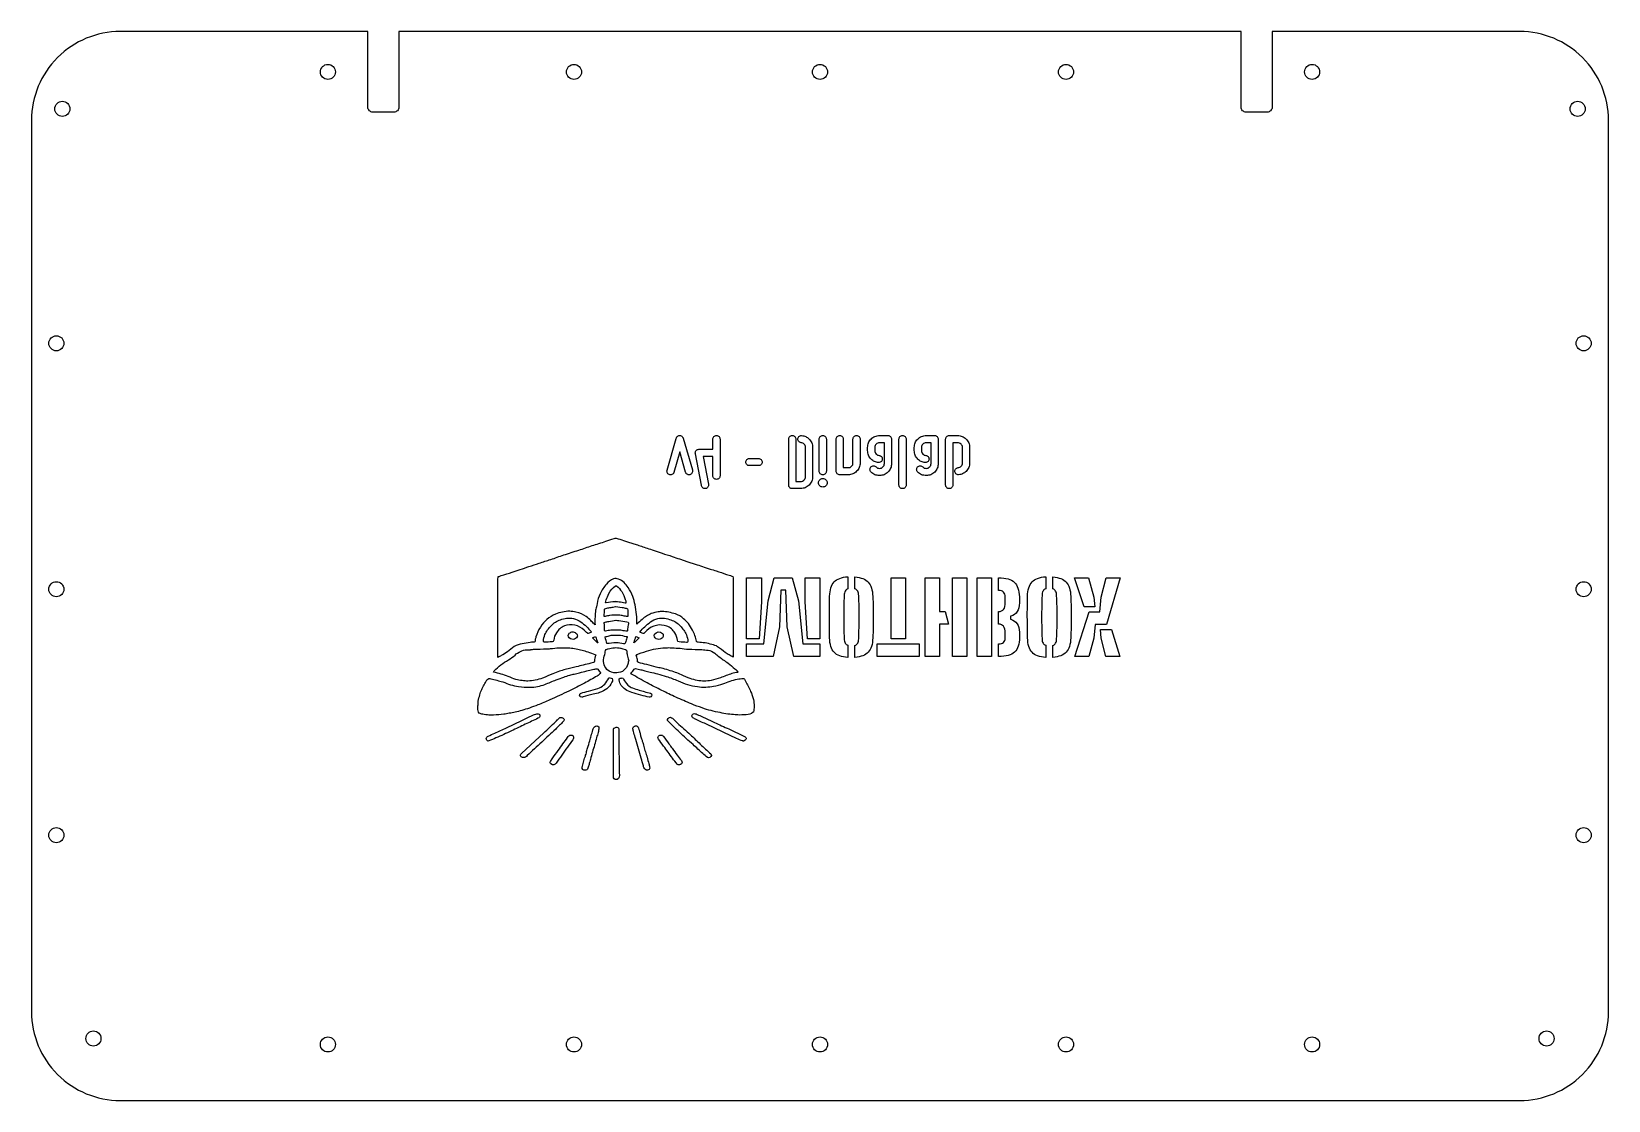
# Model space of a CAD drawing. Header units: millimetres. Extents: x -152 to 152, y -96 to 110.
import ezdxf

# ---------------------------------------------------------------- set-up
doc = ezdxf.new("R2010")
doc.units = ezdxf.units.MM
doc.layers.add('CUTOUTS', color=1, linetype='CONTINUOUS')
doc.layers.add('PERIMETER', color=5, linetype='CONTINUOUS')

msp = doc.modelspace()

# ---------------------------------------------------------------- linework, layer by layer
at = {"layer": 'CUTOUTS'}
for p, q in [((-29.38, 25.43), (-27.64, 31.53)), ((-26.3, 31.55), (-24.53, 25.47)), ((-20.59, 29.44), (-20.59, 31.41)), ((-19.21, 31.41), (-19.21, 24.35)), ((-6.02, 22.57), (-6.02, 31.4)), ((-4.65, 31.4), (-4.65, 23.26)), ((-0.15, 25.22), (-0.15, 31.4)), ((1.22, 31.4), (1.22, 25.22)), ((3.11, 25.22), (3.11, 31.4)), ((4.48, 31.4), (4.48, 25.91)), ((6.34, 26.84), (6.34, 31.4)), ((7.72, 31.4), (7.72, 26.84)), ((12.38, 30.71), (11.44, 30.71)), ((11.45, 32.09), (13.06, 32.09)), ((12.38, 26.7), (12.38, 30.71)), ((13.75, 31.4), (13.75, 26.7)), ((15.18, 22.57), (15.18, 31.4)), ((16.55, 31.4), (16.55, 22.57)), ((21.36, 30.71), (20.42, 30.71)), ((20.43, 32.09), (22.04, 32.09)), ((21.36, 26.7), (21.36, 30.71)), ((22.73, 31.4), (22.73, 26.7)), ((24.15, 22.57), (24.15, 31.4)), ((24.84, 32.09), (26.45, 32.09)), ((26.46, 30.71), (25.52, 30.71)), ((25.52, 30.71), (25.52, 22.57)), ((-26.96, 28.95), (-28.08, 25)), ((-25.85, 25.06), (-26.96, 28.95)), ((-22.79, 22.55), (-23.94, 28.56)), ((-23.28, 29.44), (-20.59, 29.44)), ((-20.59, 28.07), (-22.46, 28.07)), ((-22.46, 28.07), (-21.44, 22.76)), ((-20.59, 24.35), (-20.59, 28.07)), ((-13.58, 27.67), (-11.81, 27.67)), ((-2.78, 24.19), (-2.78, 29.8)), ((-1.41, 29.79), (-1.41, 24.19)), ((9.14, 29.19), (9.14, 29.78)), ((10.51, 29.78), (10.51, 29.18)), ((18.12, 29.19), (18.12, 29.78)), ((19.49, 29.78), (19.49, 29.18)), ((27.39, 26.83), (27.39, 29.78)), ((28.76, 29.78), (28.76, 26.83)), ((-11.81, 26.3), (-13.58, 26.3)), ((5.41, 24.53), (3.8, 24.53)), ((4.48, 25.91), (5.41, 25.91)), ((-3.71, 21.88), (-5.33, 21.88)), ((-4.65, 23.26), (-3.71, 23.26)), ((-37.78, 11.92), (-36.79, 11.6)), ((-36.79, 11.6), (-35.36, 11.13)), ((-26.99, 8.35), (-25.4, 7.83)), ((-25.4, 7.83), (-23.97, 7.36)), ((-61.9, -10.58), (-61.9, 4.2)), ((-16.66, 4.72), (-16.66, -10.51)), ((5.38, 4.93), (5.38, 2.62)), ((6.71, 2.6), (6.71, 4.89)), ((34.34, 2.32), (34.34, 4.74)), ((43.41, 4.93), (43.41, 2.62)), ((44.76, 2.6), (44.76, 4.89)), ((35.6, 0.02), (35.6, 1.03)), ((34.34, -4.17), (34.34, -1.76)), ((36.62, -2.68), (36.62, -3.22)), ((-39.23, -3.42), (-39.23, -3.44)), ((35.6, -6.88), (35.6, -5.8)), ((-35.79, -7.78), (-35.79, -7.78)), ((5.38, -8.24), (5.38, -10.57)), ((6.71, -10.57), (6.71, -8.28)), ((34.34, -10.4), (34.34, -7.99)), ((38.36, -6.22), (38.36, -6.74)), ((43.41, -8.24), (43.41, -10.57)), ((44.76, -10.57), (44.76, -8.28)), ((-44.63, -17.93), (-45.55, -18.17)), ((-65.74, -19.82), (-65.72, -19.82)), ((-60.25, -24.09), (-57.31, -22.7)), ((-55.63, -27.42), (-53.09, -25.08)), ((-39.71, -33.67), (-39.71, -24.65)), ((-35.42, -26.38), (-35.53, -25.95)), ((-16.04, -26.14), (-18.46, -24.99)), ((-17.53, -24.34), (-14.48, -25.77)), ((-57.38, -29.05), (-55.63, -27.42)), ((-51.8, -30.59), (-51.48, -30.07))]:
    msp.add_line(p, q, dxfattribs=at)
for points in [[(-6.32, -4.67), (-6.56, 2.33), (-7.53, 2.33), (-7.79, -4.67), (-9.03, -10.4), (-14.1, -10.4), (-14.1, -7.98), (-10.81, -7.98), (-9.99, 0.29), (-8.83, 4.75), (-5.37, 4.75), (-4.11, 0.29), (-3.3, -7.98), (-0.01, -7.98), (-0.01, -10.4), (-5.06, -10.4)], [(-11.7, -7), (-14.1, -7), (-14.1, 4.75), (-11.25, 4.75), (-11.25, 0.1)], [(-2.86, 0.1), (-2.86, 4.75), (-0.01, 4.75), (-0.01, -7), (-2.41, -7)], [(13.68, 4.75), (16.44, 4.75), (16.44, -7), (13.68, -7)], [(20.21, -10.4), (20.21, 4.75), (22.97, 4.75), (22.97, -1.75), (24.08, -1.75), (24.73, -4.17), (22.97, -4.17), (22.97, -10.4)], [(25.45, -10.4), (25.45, 4.75), (28.21, 4.75), (28.21, -10.4)], [(32.97, -10.4), (30.22, -10.4), (30.22, 4.75), (32.97, 4.75)], [(50.79, -0.83), (48.93, 4.75), (51.63, 4.75), (52.66, 1.03), (52.8, -0.83)], [(53.77, -1.81), (54.03, 1.03), (55.02, 4.75), (57.72, 4.75), (55.09, -4.23), (52.91, -4.23), (52.66, -6.87), (51.69, -10.4), (48.99, -10.4), (51.74, -1.81)], [(56.02, -5.2), (57.65, -10.4), (54.97, -10.4), (54.03, -6.87), (53.89, -5.2)], [(11.02, -7.99), (19.06, -7.99), (19.06, -10.4), (11.02, -10.4)]]:
    msp.add_lwpolyline(points, close=True, dxfattribs=at)
for centre in [(-94.58, 102), (-47.29, 102), (0, 102), (47.29, 102), (94.58, 102), (-145.63, 94.9), (145.63, 94.9), (-146.78, 49.82), (146.78, 49.82), (-146.78, 2.53), (146.78, 2.53), (-146.78, -44.76), (146.78, -44.76), (-139.66, -83.86), (-94.58, -85), (-47.29, -85), (0, -85), (47.29, -85), (94.58, -85), (139.66, -83.86)]:
    msp.add_circle(centre, 1.45, dxfattribs=at)
msp.add_arc((-14.6, -14.61), 0.05, 214.0894, 219.8056, dxfattribs=at)
for points, knots in [([(-27.64, 31.53), (-27.62, 31.6), (-27.59, 31.66), (-27.56, 31.71), (-27.53, 31.77), (-27.49, 31.82), (-27.45, 31.87)], [-0.04124457, -0.04124457, -0.04124457, -0.04124457, -0.02087238, -0.02087238, -0.02087238, -0.00047309, -0.00047309, -0.00047309, -0.00047309]), ([(-27.45, 31.87), (-27.38, 31.94), (-27.3, 32), (-27.23, 32.03), (-27.15, 32.07), (-27.06, 32.08), (-26.96, 32.09)], [-0.05780738, -0.05780738, -0.05780738, -0.05780738, -0.02871775, -0.02871775, -0.02871775, -0.00049017, -0.00049017, -0.00049017, -0.00049017]), ([(-26.96, 32.09), (-26.87, 32.08), (-26.77, 32.07), (-26.7, 32.03), (-26.62, 32), (-26.55, 31.94), (-26.47, 31.87)], [-0.05847314, -0.05847314, -0.05847314, -0.05847314, -0.02970415, -0.02970415, -0.02970415, -0.00047945, -0.00047945, -0.00047945, -0.00047945]), ([(-26.47, 31.87), (-26.43, 31.82), (-26.39, 31.77), (-26.37, 31.72), (-26.34, 31.67), (-26.32, 31.61), (-26.3, 31.55)], [-0.03827007, -0.03827007, -0.03827007, -0.03827007, -0.01906184, -0.01906184, -0.01906184, -0.00012516, -0.00012516, -0.00012516, -0.00012516]), ([(-20.59, 31.41), (-20.58, 31.5), (-20.57, 31.6), (-20.54, 31.67), (-20.51, 31.75), (-20.45, 31.82), (-20.39, 31.89)], [-0.05741841, -0.05741841, -0.05741841, -0.05741841, -0.02862333, -0.02862333, -0.02862333, -0.00046861, -0.00046861, -0.00046861, -0.00046861]), ([(-20.39, 31.89), (-20.31, 31.96), (-20.24, 32.01), (-20.17, 32.04), (-20.09, 32.08), (-20, 32.09), (-19.9, 32.09)], [-0.05716259, -0.05716259, -0.05716259, -0.05716259, -0.02900774, -0.02900774, -0.02900774, -0.00042731, -0.00042731, -0.00042731, -0.00042731]), ([(-19.9, 32.09), (-19.8, 32.09), (-19.71, 32.08), (-19.63, 32.04), (-19.56, 32.01), (-19.49, 31.96), (-19.41, 31.89)], [-0.05720389, -0.05720389, -0.05720389, -0.05720389, -0.02862345, -0.02862345, -0.02862345, -0.00046861, -0.00046861, -0.00046861, -0.00046861]), ([(-19.41, 31.89), (-19.35, 31.82), (-19.3, 31.75), (-19.26, 31.67), (-19.23, 31.6), (-19.22, 31.5), (-19.21, 31.41)], [-0.05716293, -0.05716293, -0.05716293, -0.05716293, -0.02900821, -0.02900821, -0.02900821, -0.00021313, -0.00021313, -0.00021313, -0.00021313]), ([(-6.02, 31.4), (-6.01, 31.5), (-6, 31.59), (-5.97, 31.67), (-5.94, 31.74), (-5.88, 31.81), (-5.82, 31.89)], [-0.05741786, -0.05741786, -0.05741786, -0.05741786, -0.02862279, -0.02862279, -0.02862279, -0.0004687, -0.0004687, -0.0004687, -0.0004687]), ([(-5.82, 31.89), (-5.74, 31.95), (-5.67, 32.01), (-5.6, 32.04), (-5.52, 32.07), (-5.43, 32.08), (-5.33, 32.09)], [-0.05716344, -0.05716344, -0.05716344, -0.05716344, -0.02900868, -0.02900868, -0.02900868, -0.00042723, -0.00042723, -0.00042723, -0.00042723]), ([(-5.33, 32.09), (-5.23, 32.08), (-5.14, 32.07), (-5.06, 32.04), (-4.99, 32.01), (-4.92, 31.95), (-4.84, 31.89)], [-0.05720415, -0.05720415, -0.05720415, -0.05720415, -0.02862372, -0.02862372, -0.02862372, -0.00046854, -0.00046854, -0.00046854, -0.00046854]), ([(-4.84, 31.89), (-4.78, 31.81), (-4.73, 31.74), (-4.69, 31.67), (-4.66, 31.59), (-4.65, 31.5), (-4.65, 31.4)], [-0.05716283, -0.05716283, -0.05716283, -0.05716283, -0.02900804, -0.02900804, -0.02900804, -0.00021304, -0.00021304, -0.00021304, -0.00021304]), ([(-4.25, 31.4), (-4.24, 31.5), (-4.23, 31.59), (-4.2, 31.67), (-4.17, 31.74), (-4.11, 31.81), (-4.05, 31.89)], [-0.05719614, -0.05719614, -0.05719614, -0.05719614, -0.02862333, -0.02862333, -0.02862333, -0.00051988, -0.00051988, -0.00051988, -0.00051988]), ([(-4.04, 30.92), (-4.11, 30.99), (-4.17, 31.06), (-4.2, 31.14), (-4.23, 31.21), (-4.24, 31.3), (-4.25, 31.4)], [-0.05706026, -0.05706026, -0.05706026, -0.05706026, -0.02886241, -0.02886241, -0.02886241, -0.00043438, -0.00043438, -0.00043438, -0.00043438]), ([(-4.05, 31.89), (-3.98, 31.95), (-3.9, 32.01), (-3.82, 32.04), (-3.74, 32.07), (-3.64, 32.08), (-3.53, 32.09)], [-0.0605944, -0.0605944, -0.0605944, -0.0605944, -0.03172466, -0.03172466, -0.03172466, -0.00054581, -0.00054581, -0.00054581, -0.00054581]), ([(-3.62, 30.71), (-3.71, 30.73), (-3.79, 30.75), (-3.86, 30.78), (-3.92, 30.81), (-3.98, 30.86), (-4.04, 30.92)], [-0.05083554, -0.05083554, -0.05083554, -0.05083554, -0.02509215, -0.02509215, -0.02509215, -0.00028853, -0.00028853, -0.00028853, -0.00028853]), ([(-3.05, 30.45), (-3.05, 30.45), (-3.05, 30.45), (-3.06, 30.45), (-3.13, 30.52), (-3.22, 30.59), (-3.32, 30.63), (-3.41, 30.68), (-3.52, 30.7), (-3.62, 30.71)], [-0.06130193, -0.06130193, -0.06130193, -0.06130193, -0.06084274, -0.06084274, -0.06084274, -0.03042949, -0.03042949, -0.03042949, 0, 0, 0, 0]), ([(-3.53, 32.09), (-3.25, 32.04), (-2.98, 32), (-2.75, 31.89), (-2.51, 31.78), (-2.3, 31.6), (-2.08, 31.42)], [-0.1653629, -0.1653629, -0.1653629, -0.1653629, -0.0830589, -0.0830589, -0.0830589, -0.000385, -0.000385, -0.000385, -0.000385]), ([(-2.78, 29.8), (-2.78, 29.8), (-2.78, 29.8), (-2.78, 29.8), (-2.79, 29.92), (-2.8, 30.04), (-2.85, 30.15), (-2.89, 30.26), (-2.97, 30.36), (-3.05, 30.45), (-3.05, 30.45), (-3.05, 30.45), (-3.05, 30.45)], [-0.06860963, -0.06860963, -0.06860963, -0.06860963, -0.06838199, -0.06838199, -0.06838199, -0.03428776, -0.03428776, -0.03428776, 0, 0, 0, 0.0004561, 0.0004561, 0.0004561, 0.0004561]), ([(-2.08, 31.42), (-1.88, 31.18), (-1.69, 30.94), (-1.58, 30.68), (-1.46, 30.41), (-1.44, 30.11), (-1.41, 29.79)], [-0.182971, -0.182971, -0.182971, -0.182971, -0.0919643, -0.0919643, -0.0919643, -0.0002208, -0.0002208, -0.0002208, -0.0002208]), ([(-0.15, 31.4), (-0.14, 31.5), (-0.13, 31.59), (-0.1, 31.67), (-0.07, 31.74), (-0.01, 31.81), (0.05, 31.89)], [-0.05741841, -0.05741841, -0.05741841, -0.05741841, -0.02862333, -0.02862333, -0.02862333, -0.00046861, -0.00046861, -0.00046861, -0.00046861]), ([(0.05, 31.89), (0.12, 31.95), (0.19, 32.01), (0.27, 32.04), (0.34, 32.07), (0.44, 32.08), (0.53, 32.09)], [-0.05716259, -0.05716259, -0.05716259, -0.05716259, -0.02900774, -0.02900774, -0.02900774, -0.00042726, -0.00042726, -0.00042726, -0.00042726]), ([(0.53, 32.09), (0.63, 32.08), (0.72, 32.07), (0.8, 32.04), (0.88, 32.01), (0.95, 31.95), (1.02, 31.89)], [-0.05720412, -0.05720412, -0.05720412, -0.05720412, -0.02862372, -0.02862372, -0.02862372, -0.00046856, -0.00046856, -0.00046856, -0.00046856]), ([(1.02, 31.89), (1.08, 31.81), (1.14, 31.74), (1.17, 31.67), (1.2, 31.59), (1.21, 31.5), (1.22, 31.4)], [-0.05716298, -0.05716298, -0.05716298, -0.05716298, -0.02900821, -0.02900821, -0.02900821, -0.00021313, -0.00021313, -0.00021313, -0.00021313]), ([(3.11, 31.4), (3.12, 31.5), (3.13, 31.59), (3.16, 31.67), (3.19, 31.74), (3.25, 31.81), (3.31, 31.89)], [-0.05741841, -0.05741841, -0.05741841, -0.05741841, -0.02862333, -0.02862333, -0.02862333, -0.00046856, -0.00046856, -0.00046856, -0.00046856]), ([(3.31, 31.89), (3.38, 31.95), (3.45, 32.01), (3.53, 32.04), (3.6, 32.07), (3.7, 32.08), (3.79, 32.09)], [-0.05716279, -0.05716279, -0.05716279, -0.05716279, -0.02900868, -0.02900868, -0.02900868, -0.00042718, -0.00042718, -0.00042718, -0.00042718]), ([(3.79, 32.09), (3.89, 32.08), (3.98, 32.07), (4.06, 32.04), (4.13, 32.01), (4.21, 31.95), (4.28, 31.89)], [-0.05720434, -0.05720434, -0.05720434, -0.05720434, -0.02862293, -0.02862293, -0.02862293, -0.0004685, -0.0004685, -0.0004685, -0.0004685]), ([(4.28, 31.89), (4.34, 31.81), (4.4, 31.74), (4.43, 31.67), (4.46, 31.59), (4.47, 31.5), (4.48, 31.4)], [-0.05716303, -0.05716303, -0.05716303, -0.05716303, -0.02900821, -0.02900821, -0.02900821, -0.00021313, -0.00021313, -0.00021313, -0.00021313]), ([(6.34, 31.4), (6.35, 31.5), (6.36, 31.59), (6.39, 31.67), (6.43, 31.74), (6.48, 31.81), (6.54, 31.89)], [-0.05741841, -0.05741841, -0.05741841, -0.05741841, -0.02862333, -0.02862333, -0.02862333, -0.00046856, -0.00046856, -0.00046856, -0.00046856]), ([(6.54, 31.89), (6.62, 31.95), (6.69, 32.01), (6.76, 32.04), (6.84, 32.07), (6.93, 32.08), (7.03, 32.09)], [-0.05716279, -0.05716279, -0.05716279, -0.05716279, -0.02900868, -0.02900868, -0.02900868, -0.00042722, -0.00042722, -0.00042722, -0.00042722]), ([(7.03, 32.09), (7.13, 32.08), (7.22, 32.07), (7.3, 32.04), (7.37, 32.01), (7.44, 31.95), (7.52, 31.89)], [-0.05720416, -0.05720416, -0.05720416, -0.05720416, -0.02862372, -0.02862372, -0.02862372, -0.00046856, -0.00046856, -0.00046856, -0.00046856]), ([(7.52, 31.89), (7.58, 31.81), (7.64, 31.74), (7.67, 31.67), (7.7, 31.59), (7.71, 31.5), (7.72, 31.4)], [-0.05716298, -0.05716298, -0.05716298, -0.05716298, -0.02900821, -0.02900821, -0.02900821, -0.00021313, -0.00021313, -0.00021313, -0.00021313]), ([(9.14, 29.78), (9.17, 30.09), (9.2, 30.4), (9.31, 30.67), (9.42, 30.94), (9.62, 31.17), (9.81, 31.41)], [-0.1839139, -0.1839139, -0.1839139, -0.1839139, -0.0919168, -0.0919168, -0.0919168, -0.0004525, -0.0004525, -0.0004525, -0.0004525]), ([(9.81, 31.41), (10.06, 31.61), (10.29, 31.81), (10.56, 31.92), (10.83, 32.03), (11.14, 32.06), (11.45, 32.09)], [-0.1836821, -0.1836821, -0.1836821, -0.1836821, -0.0922173, -0.0922173, -0.0922173, -0.0002207, -0.0002207, -0.0002207, -0.0002207]), ([(10.79, 30.44), (10.79, 30.44), (10.79, 30.44), (10.79, 30.44), (10.71, 30.34), (10.63, 30.25), (10.58, 30.14), (10.54, 30.02), (10.52, 29.9), (10.51, 29.79), (10.51, 29.79), (10.51, 29.79), (10.51, 29.78)], [-0.06929924, -0.06929924, -0.06929924, -0.06929924, -0.06887265, -0.06887265, -0.06887265, -0.03420198, -0.03420198, -0.03420198, 0, 0, 0, 0.0002338, 0.0002338, 0.0002338, 0.0002338]), ([(11.44, 30.71), (11.44, 30.71), (11.44, 30.71), (11.44, 30.71), (11.32, 30.7), (11.2, 30.69), (11.09, 30.65), (10.98, 30.6), (10.88, 30.52), (10.79, 30.44), (10.79, 30.44), (10.79, 30.44), (10.79, 30.44)], [-0.06910663, -0.06910663, -0.06910663, -0.06910663, -0.06887287, -0.06887287, -0.06887287, -0.03467042, -0.03467042, -0.03467042, 0, 0, 0, 0.00042659, 0.00042659, 0.00042659, 0.00042659]), ([(13.06, 32.09), (13.16, 32.08), (13.25, 32.07), (13.33, 32.04), (13.41, 32.01), (13.48, 31.95), (13.55, 31.89)], [-0.05741864, -0.05741864, -0.05741864, -0.05741864, -0.02862214, -0.02862214, -0.02862214, -0.00046845, -0.00046845, -0.00046845, -0.00046845]), ([(13.55, 31.89), (13.61, 31.81), (13.67, 31.74), (13.7, 31.67), (13.73, 31.59), (13.74, 31.5), (13.75, 31.4)], [-0.05716308, -0.05716308, -0.05716308, -0.05716308, -0.02900821, -0.02900821, -0.02900821, -0.00021313, -0.00021313, -0.00021313, -0.00021313]), ([(15.18, 31.4), (15.18, 31.5), (15.19, 31.59), (15.22, 31.67), (15.26, 31.74), (15.31, 31.81), (15.37, 31.89)], [-0.05741841, -0.05741841, -0.05741841, -0.05741841, -0.02862333, -0.02862333, -0.02862333, -0.00046861, -0.00046861, -0.00046861, -0.00046861]), ([(15.37, 31.89), (15.45, 31.95), (15.52, 32.01), (15.59, 32.04), (15.67, 32.07), (15.76, 32.08), (15.86, 32.09)], [-0.05716259, -0.05716259, -0.05716259, -0.05716259, -0.02900774, -0.02900774, -0.02900774, -0.00042726, -0.00042726, -0.00042726, -0.00042726]), ([(15.86, 32.09), (15.96, 32.08), (16.05, 32.07), (16.13, 32.04), (16.2, 32.01), (16.27, 31.95), (16.35, 31.89)], [-0.05720412, -0.05720412, -0.05720412, -0.05720412, -0.02862372, -0.02862372, -0.02862372, -0.00046856, -0.00046856, -0.00046856, -0.00046856]), ([(16.35, 31.89), (16.41, 31.81), (16.47, 31.74), (16.5, 31.67), (16.53, 31.59), (16.54, 31.5), (16.55, 31.4)], [-0.05716298, -0.05716298, -0.05716298, -0.05716298, -0.02900821, -0.02900821, -0.02900821, -0.00021313, -0.00021313, -0.00021313, -0.00021313]), ([(18.12, 29.78), (18.15, 30.09), (18.18, 30.4), (18.29, 30.67), (18.4, 30.94), (18.59, 31.17), (18.79, 31.41)], [-0.1839139, -0.1839139, -0.1839139, -0.1839139, -0.0919168, -0.0919168, -0.0919168, -0.0004525, -0.0004525, -0.0004525, -0.0004525]), ([(18.79, 31.41), (19.03, 31.61), (19.27, 31.81), (19.54, 31.92), (19.8, 32.03), (20.11, 32.06), (20.43, 32.09)], [-0.1836837, -0.1836837, -0.1836837, -0.1836837, -0.0922173, -0.0922173, -0.0922173, -0.0002207, -0.0002207, -0.0002207, -0.0002207]), ([(19.77, 30.44), (19.76, 30.44), (19.76, 30.44), (19.76, 30.44), (19.69, 30.34), (19.61, 30.25), (19.56, 30.14), (19.51, 30.02), (19.5, 29.9), (19.49, 29.79), (19.49, 29.79), (19.49, 29.79), (19.49, 29.78)], [-0.06929986, -0.06929986, -0.06929986, -0.06929986, -0.06887336, -0.06887336, -0.06887336, -0.03420161, -0.03420161, -0.03420161, 0, 0, 0, 0.00023361, 0.00023361, 0.00023361, 0.00023361]), ([(20.42, 30.71), (20.42, 30.71), (20.42, 30.71), (20.42, 30.71), (20.3, 30.7), (20.18, 30.69), (20.07, 30.65), (19.95, 30.6), (19.86, 30.52), (19.77, 30.44), (19.77, 30.44), (19.77, 30.44), (19.77, 30.44)], [-0.06910823, -0.06910823, -0.06910823, -0.06910823, -0.06887444, -0.06887444, -0.06887444, -0.03467199, -0.03467199, -0.03467199, 0, 0, 0, 0.00042651, 0.00042651, 0.00042651, 0.00042651]), ([(22.04, 32.09), (22.14, 32.08), (22.23, 32.07), (22.31, 32.04), (22.38, 32.01), (22.45, 31.95), (22.53, 31.89)], [-0.05741827, -0.05741827, -0.05741827, -0.05741827, -0.02862372, -0.02862372, -0.02862372, -0.00046856, -0.00046856, -0.00046856, -0.00046856]), ([(22.53, 31.89), (22.59, 31.81), (22.65, 31.74), (22.68, 31.67), (22.71, 31.59), (22.72, 31.5), (22.73, 31.4)], [-0.05716298, -0.05716298, -0.05716298, -0.05716298, -0.02900821, -0.02900821, -0.02900821, -0.00021313, -0.00021313, -0.00021313, -0.00021313]), ([(24.15, 31.4), (24.16, 31.5), (24.17, 31.59), (24.2, 31.67), (24.23, 31.74), (24.29, 31.81), (24.35, 31.89)], [-0.05741841, -0.05741841, -0.05741841, -0.05741841, -0.02862333, -0.02862333, -0.02862333, -0.00046861, -0.00046861, -0.00046861, -0.00046861]), ([(24.35, 31.89), (24.43, 31.95), (24.5, 32.01), (24.57, 32.04), (24.65, 32.07), (24.74, 32.08), (24.84, 32.09)], [-0.05716446, -0.05716446, -0.05716446, -0.05716446, -0.02900962, -0.02900962, -0.02900962, -0.00021311, -0.00021311, -0.00021311, -0.00021311]), ([(26.45, 32.09), (26.77, 32.06), (27.08, 32.03), (27.34, 31.92), (27.61, 31.81), (27.85, 31.61), (28.09, 31.41)], [-0.1839139, -0.1839139, -0.1839139, -0.1839139, -0.0919173, -0.0919173, -0.0919173, -0.0004524, -0.0004524, -0.0004524, -0.0004524]), ([(27.11, 30.44), (27.11, 30.44), (27.11, 30.44), (27.11, 30.44), (27.02, 30.52), (26.93, 30.6), (26.81, 30.65), (26.7, 30.69), (26.58, 30.7), (26.46, 30.71), (26.46, 30.71), (26.46, 30.71), (26.46, 30.71)], [-0.06929934, -0.06929934, -0.06929934, -0.06929934, -0.06887287, -0.06887287, -0.06887287, -0.03420245, -0.03420245, -0.03420245, 0, 0, 0, 0.00023376, 0.00023376, 0.00023376, 0.00023376]), ([(27.39, 29.78), (27.39, 29.79), (27.39, 29.79), (27.39, 29.79), (27.38, 29.9), (27.37, 30.02), (27.32, 30.14), (27.27, 30.25), (27.19, 30.34), (27.12, 30.44), (27.12, 30.44), (27.12, 30.44), (27.11, 30.44)], [-0.06910744, -0.06910744, -0.06910744, -0.06910744, -0.06887365, -0.06887365, -0.06887365, -0.03467214, -0.03467214, -0.03467214, 0, 0, 0, 0.00042647, 0.00042647, 0.00042647, 0.00042647]), ([(28.09, 31.41), (28.29, 31.17), (28.48, 30.94), (28.59, 30.67), (28.7, 30.4), (28.73, 30.09), (28.76, 29.78)], [-0.1836833, -0.1836833, -0.1836833, -0.1836833, -0.0922179, -0.0922179, -0.0922179, -0.0002207, -0.0002207, -0.0002207, -0.0002207]), ([(-23.97, 28.76), (-23.96, 28.85), (-23.95, 28.94), (-23.92, 29.02), (-23.89, 29.09), (-23.83, 29.16), (-23.77, 29.24)], [-0.05659165, -0.05659165, -0.05659165, -0.05659165, -0.02877611, -0.02877611, -0.02877611, -0.00043327, -0.00043327, -0.00043327, -0.00043327]), ([(-23.94, 28.56), (-23.94, 28.56), (-23.94, 28.56), (-23.94, 28.56), (-23.95, 28.59), (-23.96, 28.62), (-23.96, 28.65), (-23.97, 28.68), (-23.97, 28.72), (-23.97, 28.76)], [-0.02178446, -0.02178446, -0.02178446, -0.02178446, -0.02160941, -0.02160941, -0.02160941, -0.01161336, -0.01161336, -0.01161336, -0.00029486, -0.00029486, -0.00029486, -0.00029486]), ([(-23.77, 29.24), (-23.7, 29.3), (-23.63, 29.36), (-23.55, 29.39), (-23.47, 29.43), (-23.38, 29.44), (-23.28, 29.44)], [-0.05754582, -0.05754582, -0.05754582, -0.05754582, -0.02904403, -0.02904403, -0.02904403, -0.00022421, -0.00022421, -0.00022421, -0.00022421]), ([(-14.27, 26.99), (-14.26, 27.08), (-14.25, 27.17), (-14.22, 27.25), (-14.18, 27.33), (-14.13, 27.4), (-14.07, 27.47)], [-0.05720429, -0.05720429, -0.05720429, -0.05720429, -0.02862333, -0.02862333, -0.02862333, -0.00046861, -0.00046861, -0.00046861, -0.00046861]), ([(-14.07, 27.47), (-13.99, 27.53), (-13.92, 27.59), (-13.85, 27.62), (-13.77, 27.65), (-13.68, 27.66), (-13.58, 27.67)], [-0.05716259, -0.05716259, -0.05716259, -0.05716259, -0.02900774, -0.02900774, -0.02900774, -0.00021316, -0.00021316, -0.00021316, -0.00021316]), ([(-11.81, 27.67), (-11.71, 27.66), (-11.62, 27.65), (-11.54, 27.62), (-11.46, 27.59), (-11.39, 27.53), (-11.32, 27.47)], [-0.05741822, -0.05741822, -0.05741822, -0.05741822, -0.02862266, -0.02862266, -0.02862266, -0.00046856, -0.00046856, -0.00046856, -0.00046856]), ([(-11.32, 27.47), (-11.26, 27.4), (-11.2, 27.33), (-11.17, 27.25), (-11.14, 27.17), (-11.13, 27.08), (-11.12, 26.99)], [-0.05716298, -0.05716298, -0.05716298, -0.05716298, -0.02900821, -0.02900821, -0.02900821, -0.00042725, -0.00042725, -0.00042725, -0.00042725]), ([(9.82, 27.56), (9.62, 27.8), (9.42, 28.03), (9.31, 28.3), (9.2, 28.57), (9.17, 28.88), (9.14, 29.19)], [-0.1835932, -0.1835932, -0.1835932, -0.1835932, -0.0921446, -0.0921446, -0.0921446, -0.0002219, -0.0002219, -0.0002219, -0.0002219]), ([(11.24, 26.89), (10.97, 26.93), (10.71, 26.98), (10.47, 27.09), (10.24, 27.2), (10.03, 27.38), (9.82, 27.56)], [-0.1631714, -0.1631714, -0.1631714, -0.1631714, -0.0823943, -0.0823943, -0.0823943, -0.000398, -0.000398, -0.000398, -0.000398]), ([(10.51, 29.18), (10.51, 29.18), (10.51, 29.18), (10.51, 29.18), (10.52, 29.06), (10.53, 28.94), (10.58, 28.83), (10.63, 28.72), (10.71, 28.62), (10.78, 28.53), (10.78, 28.53), (10.78, 28.53), (10.78, 28.53)], [-0.06924978, -0.06924978, -0.06924978, -0.06924978, -0.06901931, -0.06901931, -0.06901931, -0.03474431, -0.03474431, -0.03474431, 0, 0, 0, 0.00046481, 0.00046481, 0.00046481, 0.00046481]), ([(10.78, 28.53), (10.79, 28.52), (10.79, 28.52), (10.79, 28.52), (10.87, 28.45), (10.95, 28.38), (11.05, 28.34), (11.15, 28.29), (11.26, 28.28), (11.36, 28.26)], [-0.06137505, -0.06137505, -0.06137505, -0.06137505, -0.06090822, -0.06090822, -0.06090822, -0.02998297, -0.02998297, -0.02998297, -0.00007409, -0.00007409, -0.00007409, -0.00007409]), ([(11.36, 28.26), (11.44, 28.24), (11.52, 28.23), (11.59, 28.2), (11.66, 28.16), (11.72, 28.11), (11.79, 28.05)], [-0.05138142, -0.05138142, -0.05138142, -0.05138142, -0.02583302, -0.02583302, -0.02583302, -0.00039636, -0.00039636, -0.00039636, -0.00039636]), ([(11.79, 28.05), (11.85, 27.98), (11.9, 27.91), (11.94, 27.84), (11.97, 27.76), (11.98, 27.67), (11.98, 27.57)], [-0.05660153, -0.05660153, -0.05660153, -0.05660153, -0.02882731, -0.02882731, -0.02882731, -0.00044736, -0.00044736, -0.00044736, -0.00044736]), ([(11.98, 27.57), (11.98, 27.48), (11.97, 27.39), (11.93, 27.32), (11.9, 27.24), (11.85, 27.17), (11.79, 27.09)], [-0.05643209, -0.05643209, -0.05643209, -0.05643209, -0.02877571, -0.02877571, -0.02877571, -0.00051534, -0.00051534, -0.00051534, -0.00051534]), ([(18.8, 27.56), (18.6, 27.8), (18.4, 28.03), (18.29, 28.3), (18.18, 28.57), (18.15, 28.88), (18.12, 29.19)], [-0.1835931, -0.1835931, -0.1835931, -0.1835931, -0.0921446, -0.0921446, -0.0921446, -0.0002219, -0.0002219, -0.0002219, -0.0002219]), ([(20.22, 26.89), (19.95, 26.93), (19.68, 26.98), (19.45, 27.09), (19.22, 27.2), (19.01, 27.38), (18.8, 27.56)], [-0.1631729, -0.1631729, -0.1631729, -0.1631729, -0.0823959, -0.0823959, -0.0823959, -0.0003981, -0.0003981, -0.0003981, -0.0003981]), ([(19.49, 29.18), (19.49, 29.18), (19.49, 29.18), (19.49, 29.18), (19.5, 29.06), (19.51, 28.94), (19.56, 28.83), (19.61, 28.72), (19.68, 28.62), (19.76, 28.53), (19.76, 28.53), (19.76, 28.53), (19.76, 28.53)], [-0.06925081, -0.06925081, -0.06925081, -0.06925081, -0.06902037, -0.06902037, -0.06902037, -0.03474537, -0.03474537, -0.03474537, 0, 0, 0, 0.00046467, 0.00046467, 0.00046467, 0.00046467]), ([(19.76, 28.53), (19.76, 28.52), (19.76, 28.52), (19.77, 28.52), (19.85, 28.45), (19.93, 28.38), (20.03, 28.34), (20.13, 28.29), (20.23, 28.28), (20.33, 28.26)], [-0.06137306, -0.06137306, -0.06137306, -0.06137306, -0.06090637, -0.06090637, -0.06090637, -0.02998112, -0.02998112, -0.02998112, -0.00007404, -0.00007404, -0.00007404, -0.00007404]), ([(20.33, 28.26), (20.42, 28.24), (20.5, 28.23), (20.57, 28.2), (20.63, 28.16), (20.7, 28.11), (20.76, 28.05)], [-0.05138148, -0.05138148, -0.05138148, -0.05138148, -0.02583302, -0.02583302, -0.02583302, -0.00039636, -0.00039636, -0.00039636, -0.00039636]), ([(20.76, 28.05), (20.82, 27.98), (20.88, 27.91), (20.91, 27.84), (20.94, 27.76), (20.95, 27.67), (20.96, 27.57)], [-0.05660153, -0.05660153, -0.05660153, -0.05660153, -0.02882731, -0.02882731, -0.02882731, -0.00044736, -0.00044736, -0.00044736, -0.00044736]), ([(20.96, 27.57), (20.95, 27.48), (20.94, 27.39), (20.91, 27.32), (20.88, 27.24), (20.82, 27.17), (20.76, 27.09)], [-0.05643209, -0.05643209, -0.05643209, -0.05643209, -0.02877571, -0.02877571, -0.02877571, -0.00051524, -0.00051524, -0.00051524, -0.00051524]), ([(-29.42, 25.22), (-29.41, 25.26), (-29.41, 25.29), (-29.41, 25.33), (-29.4, 25.36), (-29.39, 25.4), (-29.38, 25.43), (-29.38, 25.43), (-29.38, 25.43), (-29.38, 25.43)], [-0.02286668, -0.02286668, -0.02286668, -0.02286668, -0.01155583, -0.01155583, -0.01155583, 0, 0, 0, 0.00000687, 0.00000687, 0.00000687, 0.00000687]), ([(-29.22, 24.73), (-29.28, 24.81), (-29.34, 24.88), (-29.37, 24.95), (-29.4, 25.03), (-29.41, 25.12), (-29.42, 25.22)], [-0.0571633, -0.0571633, -0.0571633, -0.0571633, -0.02900821, -0.02900821, -0.02900821, -0.0003083, -0.0003083, -0.0003083, -0.0003083]), ([(-28.73, 24.53), (-28.83, 24.54), (-28.92, 24.55), (-29, 24.58), (-29.07, 24.61), (-29.14, 24.67), (-29.22, 24.73)], [-0.0571875, -0.0571875, -0.0571875, -0.0571875, -0.02862345, -0.02862345, -0.02862345, -0.00046864, -0.00046864, -0.00046864, -0.00046864]), ([(-28.24, 24.73), (-28.31, 24.67), (-28.39, 24.61), (-28.47, 24.58), (-28.54, 24.55), (-28.63, 24.54), (-28.73, 24.53)], [-0.0576858, -0.0576858, -0.0576858, -0.0576858, -0.02882769, -0.02882769, -0.02882769, -0.00044485, -0.00044485, -0.00044485, -0.00044485]), ([(-28.08, 25), (-28.1, 24.95), (-28.12, 24.9), (-28.14, 24.86), (-28.17, 24.82), (-28.2, 24.78), (-28.24, 24.73)], [-0.03323626, -0.03323626, -0.03323626, -0.03323626, -0.01710895, -0.01710895, -0.01710895, -0.00054141, -0.00054141, -0.00054141, -0.00054141]), ([(-25.66, 24.73), (-25.7, 24.78), (-25.75, 24.83), (-25.78, 24.88), (-25.81, 24.94), (-25.83, 25), (-25.85, 25.06)], [-0.04074849, -0.04074849, -0.04074849, -0.04074849, -0.01995234, -0.01995234, -0.01995234, -0.00014952, -0.00014952, -0.00014952, -0.00014952]), ([(-25.18, 24.53), (-25.27, 24.54), (-25.36, 24.55), (-25.43, 24.58), (-25.51, 24.61), (-25.58, 24.67), (-25.66, 24.73)], [-0.05610029, -0.05610029, -0.05610029, -0.05610029, -0.0284731, -0.0284731, -0.0284731, -0.00046429, -0.00046429, -0.00046429, -0.00046429]), ([(-24.7, 24.74), (-24.77, 24.67), (-24.84, 24.62), (-24.91, 24.58), (-24.99, 24.55), (-25.08, 24.54), (-25.18, 24.53)], [-0.05670457, -0.05670457, -0.05670457, -0.05670457, -0.02884495, -0.02884495, -0.02884495, -0.00044108, -0.00044108, -0.00044108, -0.00044108]), ([(-24.51, 25.22), (-24.51, 25.13), (-24.52, 25.03), (-24.55, 24.96), (-24.58, 24.88), (-24.64, 24.81), (-24.7, 24.74)], [-0.05663797, -0.05663797, -0.05663797, -0.05663797, -0.02839596, -0.02839596, -0.02839596, -0.00046621, -0.00046621, -0.00046621, -0.00046621]), ([(-24.53, 25.47), (-24.53, 25.42), (-24.52, 25.38), (-24.51, 25.34), (-24.51, 25.31), (-24.51, 25.26), (-24.51, 25.22)], [-0.02576231, -0.02576231, -0.02576231, -0.02576231, -0.01308178, -0.01308178, -0.01308178, -0.00028679, -0.00028679, -0.00028679, -0.00028679]), ([(-20.39, 23.86), (-20.45, 23.93), (-20.51, 24), (-20.54, 24.08), (-20.57, 24.16), (-20.58, 24.25), (-20.59, 24.35)], [-0.0571633, -0.0571633, -0.0571633, -0.0571633, -0.02900821, -0.02900821, -0.02900821, -0.00021314, -0.00021314, -0.00021314, -0.00021314]), ([(-19.21, 24.35), (-19.22, 24.25), (-19.23, 24.16), (-19.26, 24.08), (-19.3, 24), (-19.35, 23.93), (-19.41, 23.86)], [-0.05741889, -0.05741889, -0.05741889, -0.05741889, -0.02862333, -0.02862333, -0.02862333, -0.00046851, -0.00046851, -0.00046851, -0.00046851]), ([(-14.07, 26.5), (-14.13, 26.57), (-14.18, 26.64), (-14.22, 26.72), (-14.25, 26.8), (-14.26, 26.89), (-14.27, 26.99)], [-0.05716345, -0.05716345, -0.05716345, -0.05716345, -0.02900868, -0.02900868, -0.02900868, -0.00042725, -0.00042725, -0.00042725, -0.00042725]), ([(-13.58, 26.3), (-13.68, 26.31), (-13.77, 26.32), (-13.85, 26.35), (-13.92, 26.38), (-13.99, 26.44), (-14.07, 26.5)], [-0.05741827, -0.05741827, -0.05741827, -0.05741827, -0.02862372, -0.02862372, -0.02862372, -0.00046856, -0.00046856, -0.00046856, -0.00046856]), ([(-11.32, 26.5), (-11.39, 26.44), (-11.46, 26.38), (-11.54, 26.35), (-11.62, 26.32), (-11.71, 26.31), (-11.81, 26.3)], [-0.05716259, -0.05716259, -0.05716259, -0.05716259, -0.02900774, -0.02900774, -0.02900774, -0.00021316, -0.00021316, -0.00021316, -0.00021316]), ([(-11.12, 26.99), (-11.13, 26.89), (-11.14, 26.8), (-11.17, 26.72), (-11.2, 26.64), (-11.26, 26.57), (-11.32, 26.5)], [-0.05720476, -0.05720476, -0.05720476, -0.05720476, -0.02862333, -0.02862333, -0.02862333, -0.00046861, -0.00046861, -0.00046861, -0.00046861]), ([(0.05, 24.73), (-0.01, 24.81), (-0.07, 24.88), (-0.1, 24.95), (-0.13, 25.03), (-0.14, 25.12), (-0.15, 25.22)], [-0.05716308, -0.05716308, -0.05716308, -0.05716308, -0.02900868, -0.02900868, -0.02900868, -0.00021312, -0.00021312, -0.00021312, -0.00021312]), ([(0.53, 24.53), (0.44, 24.54), (0.34, 24.55), (0.27, 24.58), (0.19, 24.61), (0.12, 24.67), (0.05, 24.73)], [-0.05720416, -0.05720416, -0.05720416, -0.05720416, -0.02862266, -0.02862266, -0.02862266, -0.00046853, -0.00046853, -0.00046853, -0.00046853]), ([(1.02, 24.73), (0.95, 24.67), (0.88, 24.61), (0.8, 24.58), (0.72, 24.55), (0.63, 24.54), (0.53, 24.53)], [-0.05716299, -0.05716299, -0.05716299, -0.05716299, -0.02900859, -0.02900859, -0.02900859, -0.00042718, -0.00042718, -0.00042718, -0.00042718]), ([(1.22, 25.22), (1.21, 25.12), (1.2, 25.03), (1.17, 24.95), (1.14, 24.88), (1.08, 24.81), (1.02, 24.73)], [-0.05741831, -0.05741831, -0.05741831, -0.05741831, -0.02862372, -0.02862372, -0.02862372, -0.00046853, -0.00046853, -0.00046853, -0.00046853]), ([(3.31, 24.73), (3.25, 24.81), (3.19, 24.88), (3.16, 24.95), (3.13, 25.03), (3.12, 25.12), (3.11, 25.22)], [-0.05716335, -0.05716335, -0.05716335, -0.05716335, -0.02900821, -0.02900821, -0.02900821, -0.00021314, -0.00021314, -0.00021314, -0.00021314]), ([(3.8, 24.53), (3.7, 24.54), (3.6, 24.55), (3.53, 24.58), (3.45, 24.61), (3.38, 24.67), (3.31, 24.73)], [-0.05741822, -0.05741822, -0.05741822, -0.05741822, -0.02862266, -0.02862266, -0.02862266, -0.00046858, -0.00046858, -0.00046858, -0.00046858]), ([(5.41, 25.91), (5.42, 25.91), (5.42, 25.91), (5.42, 25.91), (5.53, 25.92), (5.65, 25.93), (5.77, 25.97), (5.88, 26.02), (5.98, 26.1), (6.07, 26.18), (6.07, 26.18), (6.07, 26.18), (6.07, 26.18)], [-0.06910769, -0.06910769, -0.06910769, -0.06910769, -0.06887392, -0.06887392, -0.06887392, -0.03467148, -0.03467148, -0.03467148, 0, 0, 0, 0.00042653, 0.00042653, 0.00042653, 0.00042653]), ([(7.04, 25.21), (6.8, 25.01), (6.57, 24.81), (6.3, 24.7), (6.03, 24.59), (5.72, 24.56), (5.41, 24.53)], [-0.1836829, -0.1836829, -0.1836829, -0.1836829, -0.0922173, -0.0922173, -0.0922173, -0.0002207, -0.0002207, -0.0002207, -0.0002207]), ([(6.07, 26.18), (6.07, 26.18), (6.07, 26.18), (6.07, 26.18), (6.15, 26.28), (6.23, 26.37), (6.28, 26.48), (6.32, 26.6), (6.33, 26.72), (6.34, 26.83), (6.34, 26.83), (6.34, 26.84), (6.34, 26.84)], [-0.06929971, -0.06929971, -0.06929971, -0.06929971, -0.06887319, -0.06887319, -0.06887319, -0.03420198, -0.03420198, -0.03420198, 0, 0, 0, 0.00023378, 0.00023378, 0.00023378, 0.00023378]), ([(7.72, 26.84), (7.69, 26.53), (7.66, 26.22), (7.55, 25.95), (7.44, 25.69), (7.24, 25.45), (7.04, 25.21)], [-0.1839149, -0.1839149, -0.1839149, -0.1839149, -0.0919173, -0.0919173, -0.0919173, -0.0004525, -0.0004525, -0.0004525, -0.0004525]), ([(9.6, 25.57), (9.61, 25.66), (9.62, 25.75), (9.65, 25.83), (9.68, 25.91), (9.74, 25.98), (9.8, 26.05)], [-0.05719197, -0.05719197, -0.05719197, -0.05719197, -0.02862293, -0.02862293, -0.02862293, -0.00046854, -0.00046854, -0.00046854, -0.00046854]), ([(9.79, 25.09), (9.73, 25.16), (9.68, 25.23), (9.65, 25.31), (9.62, 25.38), (9.61, 25.47), (9.6, 25.57)], [-0.05605059, -0.05605059, -0.05605059, -0.05605059, -0.02807088, -0.02807088, -0.02807088, -0.0004408, -0.0004408, -0.0004408, -0.0004408]), ([(11.44, 24.39), (11.12, 24.42), (10.82, 24.45), (10.55, 24.56), (10.28, 24.68), (10.03, 24.88), (9.79, 25.09)], [-0.1864816, -0.1864816, -0.1864816, -0.1864816, -0.0941465, -0.0941465, -0.0941465, -0.0004905, -0.0004905, -0.0004905, -0.0004905]), ([(9.8, 26.05), (9.87, 26.11), (9.94, 26.17), (10.02, 26.2), (10.09, 26.23), (10.19, 26.24), (10.28, 26.25)], [-0.05716292, -0.05716292, -0.05716292, -0.05716292, -0.02900774, -0.02900774, -0.02900774, -0.00043873, -0.00043873, -0.00043873, -0.00043873]), ([(10.28, 26.25), (10.38, 26.24), (10.47, 26.23), (10.55, 26.2), (10.63, 26.17), (10.7, 26.11), (10.77, 26.04), (10.77, 26.04), (10.77, 26.04), (10.77, 26.04)], [-0.05753968, -0.05753968, -0.05753968, -0.05753968, -0.02893581, -0.02893581, -0.02893581, 0, 0, 0, 0.00002666, 0.00002666, 0.00002666, 0.00002666]), ([(10.77, 26.04), (10.77, 26.04), (10.77, 26.04), (10.77, 26.04), (10.87, 25.96), (10.96, 25.88), (11.08, 25.84), (11.19, 25.79), (11.32, 25.78), (11.43, 25.77), (11.44, 25.77), (11.44, 25.77), (11.44, 25.77)], [-0.07008493, -0.07008493, -0.07008493, -0.07008493, -0.07005825, -0.07005825, -0.07005825, -0.03485098, -0.03485098, -0.03485098, 0, 0, 0, 0.00045584, 0.00045584, 0.00045584, 0.00045584]), ([(11.79, 27.09), (11.71, 27.03), (11.63, 26.97), (11.55, 26.94), (11.46, 26.9), (11.35, 26.9), (11.24, 26.89)], [-0.06302761, -0.06302761, -0.06302761, -0.06302761, -0.03338768, -0.03338768, -0.03338768, -0.00055925, -0.00055925, -0.00055925, -0.00055925]), ([(11.44, 25.77), (11.44, 25.77), (11.44, 25.77), (11.44, 25.77), (11.56, 25.78), (11.68, 25.79), (11.8, 25.83), (11.91, 25.88), (12.01, 25.96), (12.1, 26.04), (12.1, 26.04), (12.1, 26.04), (12.1, 26.04)], [-0.0697042, -0.0697042, -0.0697042, -0.0697042, -0.06924866, -0.06924866, -0.06924866, -0.03459677, -0.03459677, -0.03459677, 0, 0, 0, 0.00043649, 0.00043649, 0.00043649, 0.00043649]), ([(13.07, 25.06), (12.83, 24.86), (12.59, 24.67), (12.33, 24.55), (12.06, 24.44), (11.75, 24.42), (11.44, 24.39)], [-0.1836811, -0.1836811, -0.1836811, -0.1836811, -0.0922192, -0.0922192, -0.0922192, -0.0004574, -0.0004574, -0.0004574, -0.0004574]), ([(12.1, 26.04), (12.1, 26.04), (12.1, 26.04), (12.1, 26.04), (12.18, 26.14), (12.26, 26.23), (12.31, 26.34), (12.35, 26.46), (12.37, 26.58), (12.38, 26.69), (12.38, 26.69), (12.38, 26.69), (12.38, 26.7)], [-0.06934915, -0.06934915, -0.06934915, -0.06934915, -0.06891174, -0.06891174, -0.06891174, -0.03429272, -0.03429272, -0.03429272, 0, 0, 0, 0.00027398, 0.00027398, 0.00027398, 0.00027398]), ([(13.75, 26.7), (13.72, 26.39), (13.69, 26.08), (13.58, 25.81), (13.47, 25.54), (13.27, 25.3), (13.07, 25.06)], [-0.1848031, -0.1848031, -0.1848031, -0.1848031, -0.0921726, -0.0921726, -0.0921726, -0.000454, -0.000454, -0.000454, -0.000454]), ([(18.57, 25.57), (18.58, 25.66), (18.59, 25.75), (18.62, 25.83), (18.66, 25.91), (18.71, 25.98), (18.77, 26.05)], [-0.0571922, -0.0571922, -0.0571922, -0.0571922, -0.02862293, -0.02862293, -0.02862293, -0.00046854, -0.00046854, -0.00046854, -0.00046854]), ([(18.77, 25.09), (18.71, 25.16), (18.65, 25.23), (18.62, 25.31), (18.59, 25.38), (18.58, 25.47), (18.57, 25.57)], [-0.05605149, -0.05605149, -0.05605149, -0.05605149, -0.02807053, -0.02807053, -0.02807053, -0.00044057, -0.00044057, -0.00044057, -0.00044057]), ([(18.77, 26.05), (18.85, 26.11), (18.92, 26.17), (18.99, 26.2), (19.07, 26.23), (19.16, 26.24), (19.26, 26.25)], [-0.05716292, -0.05716292, -0.05716292, -0.05716292, -0.02900774, -0.02900774, -0.02900774, -0.00043873, -0.00043873, -0.00043873, -0.00043873]), ([(20.42, 24.39), (20.1, 24.42), (19.79, 24.45), (19.52, 24.56), (19.25, 24.68), (19.01, 24.88), (18.77, 25.09)], [-0.1864816, -0.1864816, -0.1864816, -0.1864816, -0.0941465, -0.0941465, -0.0941465, -0.0004903, -0.0004903, -0.0004903, -0.0004903]), ([(19.26, 26.25), (19.36, 26.24), (19.45, 26.23), (19.53, 26.2), (19.6, 26.17), (19.68, 26.11), (19.75, 26.04), (19.75, 26.04), (19.75, 26.04), (19.75, 26.04)], [-0.05753968, -0.05753968, -0.05753968, -0.05753968, -0.02893581, -0.02893581, -0.02893581, 0, 0, 0, 0.00002657, 0.00002657, 0.00002657, 0.00002657]), ([(19.75, 26.04), (19.75, 26.04), (19.75, 26.04), (19.75, 26.04), (19.84, 25.96), (19.94, 25.88), (20.05, 25.84), (20.17, 25.79), (20.29, 25.78), (20.41, 25.77), (20.41, 25.77), (20.41, 25.77), (20.42, 25.77)], [-0.07008515, -0.07008515, -0.07008515, -0.07008515, -0.07005855, -0.07005855, -0.07005855, -0.03485286, -0.03485286, -0.03485286, 0, 0, 0, 0.00045577, 0.00045577, 0.00045577, 0.00045577]), ([(20.76, 27.09), (20.68, 27.03), (20.61, 26.97), (20.53, 26.94), (20.44, 26.9), (20.33, 26.9), (20.22, 26.89)], [-0.06302612, -0.06302612, -0.06302612, -0.06302612, -0.03338768, -0.03338768, -0.03338768, -0.00055923, -0.00055923, -0.00055923, -0.00055923]), ([(20.42, 25.77), (20.42, 25.77), (20.42, 25.77), (20.42, 25.77), (20.54, 25.78), (20.66, 25.79), (20.78, 25.83), (20.89, 25.88), (20.98, 25.96), (21.07, 26.04), (21.07, 26.04), (21.08, 26.04), (21.08, 26.04)], [-0.06970415, -0.06970415, -0.06970415, -0.06970415, -0.06924866, -0.06924866, -0.06924866, -0.03459677, -0.03459677, -0.03459677, 0, 0, 0, 0.00043649, 0.00043649, 0.00043649, 0.00043649]), ([(22.05, 25.06), (21.81, 24.86), (21.57, 24.67), (21.3, 24.55), (21.04, 24.44), (20.73, 24.42), (20.42, 24.39)], [-0.1836807, -0.1836807, -0.1836807, -0.1836807, -0.0922173, -0.0922173, -0.0922173, -0.0004574, -0.0004574, -0.0004574, -0.0004574]), ([(21.08, 26.04), (21.08, 26.04), (21.08, 26.04), (21.08, 26.04), (21.16, 26.14), (21.23, 26.23), (21.28, 26.34), (21.33, 26.46), (21.34, 26.58), (21.36, 26.69), (21.36, 26.69), (21.36, 26.69), (21.36, 26.7)], [-0.06934915, -0.06934915, -0.06934915, -0.06934915, -0.06891174, -0.06891174, -0.06891174, -0.03429272, -0.03429272, -0.03429272, 0, 0, 0, 0.00027398, 0.00027398, 0.00027398, 0.00027398]), ([(22.73, 26.7), (22.7, 26.39), (22.67, 26.08), (22.55, 25.81), (22.44, 25.54), (22.25, 25.3), (22.05, 25.06)], [-0.1848024, -0.1848024, -0.1848024, -0.1848024, -0.0921715, -0.0921715, -0.0921715, -0.0004541, -0.0004541, -0.0004541, -0.0004541]), ([(25.92, 25.22), (25.93, 25.32), (25.94, 25.41), (25.97, 25.48), (26, 25.56), (26.06, 25.63), (26.12, 25.7)], [-0.05691205, -0.05691205, -0.05691205, -0.05691205, -0.02848443, -0.02848443, -0.02848443, -0.0002864, -0.0002864, -0.0002864, -0.0002864]), ([(26.12, 24.73), (26.06, 24.81), (26, 24.88), (25.97, 24.95), (25.94, 25.03), (25.93, 25.12), (25.92, 25.22)], [-0.05711203, -0.05711203, -0.05711203, -0.05711203, -0.02900821, -0.02900821, -0.02900821, -0.00043551, -0.00043551, -0.00043551, -0.00043551]), ([(26.12, 25.7), (26.19, 25.76), (26.25, 25.81), (26.31, 25.84), (26.38, 25.87), (26.46, 25.89), (26.55, 25.91)], [-0.05060306, -0.05060306, -0.05060306, -0.05060306, -0.0258005, -0.0258005, -0.0258005, -0.00005597, -0.00005597, -0.00005597, -0.00005597]), ([(26.64, 24.53), (26.53, 24.54), (26.43, 24.55), (26.35, 24.58), (26.27, 24.61), (26.19, 24.67), (26.12, 24.73)], [-0.06056904, -0.06056904, -0.06056904, -0.06056904, -0.02939016, -0.02939016, -0.02939016, -0.00052045, -0.00052045, -0.00052045, -0.00052045]), ([(26.55, 25.91), (26.65, 25.92), (26.75, 25.94), (26.85, 25.99), (26.95, 26.03), (27.03, 26.1), (27.11, 26.17), (27.12, 26.17), (27.12, 26.17), (27.12, 26.17)], [-0.06084259, -0.06084259, -0.06084259, -0.06084259, -0.03041297, -0.03041297, -0.03041297, 0, 0, 0, 0.00048475, 0.00048475, 0.00048475, 0.00048475]), ([(28.08, 25.2), (27.87, 25.02), (27.66, 24.84), (27.42, 24.73), (27.19, 24.62), (26.92, 24.58), (26.64, 24.53)], [-0.1655173, -0.1655173, -0.1655173, -0.1655173, -0.0828539, -0.0828539, -0.0828539, -0.000548, -0.000548, -0.000548, -0.000548]), ([(27.12, 26.17), (27.12, 26.17), (27.12, 26.17), (27.12, 26.17), (27.2, 26.27), (27.28, 26.36), (27.32, 26.48), (27.37, 26.59), (27.38, 26.71), (27.39, 26.83), (27.39, 26.83), (27.39, 26.83), (27.39, 26.83)], [-0.06950171, -0.06950171, -0.06950171, -0.06950171, -0.06901983, -0.06901983, -0.06901983, -0.03427406, -0.03427406, -0.03427406, 0, 0, 0, 0.00023047, 0.00023047, 0.00023047, 0.00023047]), ([(28.76, 26.83), (28.73, 26.52), (28.7, 26.21), (28.59, 25.95), (28.48, 25.68), (28.29, 25.44), (28.08, 25.2)], [-0.1837674, -0.1837674, -0.1837674, -0.1837674, -0.0918447, -0.0918447, -0.0918447, -0.0003931, -0.0003931, -0.0003931, -0.0003931]), ([(-22.57, 22.08), (-22.63, 22.15), (-22.69, 22.22), (-22.72, 22.29), (-22.76, 22.37), (-22.78, 22.46), (-22.79, 22.55)], [-0.05525589, -0.05525589, -0.05525589, -0.05525589, -0.02785922, -0.02785922, -0.02785922, 0, 0, 0, 0]), ([(-22.11, 21.89), (-22.2, 21.89), (-22.29, 21.9), (-22.36, 21.93), (-22.44, 21.96), (-22.5, 22.02), (-22.57, 22.08)], [-0.055069, -0.055069, -0.055069, -0.055069, -0.02740584, -0.02740584, -0.02740584, -0.00043423, -0.00043423, -0.00043423, -0.00043423]), ([(-21.62, 22.08), (-21.7, 22.02), (-21.77, 21.97), (-21.84, 21.93), (-21.92, 21.9), (-22.01, 21.89), (-22.11, 21.89)], [-0.05716259, -0.05716259, -0.05716259, -0.05716259, -0.02900774, -0.02900774, -0.02900774, -0.00042485, -0.00042485, -0.00042485, -0.00042485]), ([(-21.42, 22.57), (-21.43, 22.47), (-21.44, 22.38), (-21.47, 22.3), (-21.5, 22.23), (-21.56, 22.16), (-21.62, 22.08)], [-0.05735584, -0.05735584, -0.05735584, -0.05735584, -0.02862333, -0.02862333, -0.02862333, -0.00046861, -0.00046861, -0.00046861, -0.00046861]), ([(-21.44, 22.76), (-21.44, 22.76), (-21.44, 22.76), (-21.44, 22.76), (-21.44, 22.73), (-21.43, 22.7), (-21.43, 22.67), (-21.42, 22.64), (-21.42, 22.61), (-21.42, 22.57)], [-0.02004186, -0.02004186, -0.02004186, -0.02004186, -0.02002199, -0.02002199, -0.02002199, -0.01013254, -0.01013254, -0.01013254, -0.00028279, -0.00028279, -0.00028279, -0.00028279]), ([(-19.9, 23.66), (-20, 23.67), (-20.09, 23.68), (-20.17, 23.71), (-20.24, 23.74), (-20.31, 23.8), (-20.39, 23.86)], [-0.05720398, -0.05720398, -0.05720398, -0.05720398, -0.02862345, -0.02862345, -0.02862345, -0.00046864, -0.00046864, -0.00046864, -0.00046864]), ([(-19.41, 23.86), (-19.49, 23.8), (-19.56, 23.74), (-19.63, 23.71), (-19.71, 23.68), (-19.8, 23.67), (-19.9, 23.66)], [-0.05716302, -0.05716302, -0.05716302, -0.05716302, -0.02900859, -0.02900859, -0.02900859, -0.00042722, -0.00042722, -0.00042722, -0.00042722]), ([(-5.82, 22.08), (-5.88, 22.16), (-5.94, 22.23), (-5.97, 22.3), (-6, 22.38), (-6.01, 22.47), (-6.02, 22.57)], [-0.05716329, -0.05716329, -0.05716329, -0.05716329, -0.02900851, -0.02900851, -0.02900851, -0.00021303, -0.00021303, -0.00021303, -0.00021303]), ([(-5.33, 21.88), (-5.43, 21.89), (-5.52, 21.9), (-5.6, 21.93), (-5.67, 21.97), (-5.74, 22.02), (-5.82, 22.08)], [-0.05741918, -0.05741918, -0.05741918, -0.05741918, -0.02862266, -0.02862266, -0.02862266, -0.00046854, -0.00046854, -0.00046854, -0.00046854]), ([(-3.71, 23.26), (-3.71, 23.26), (-3.71, 23.26), (-3.71, 23.26), (-3.59, 23.27), (-3.47, 23.28), (-3.36, 23.33), (-3.24, 23.37), (-3.15, 23.45), (-3.06, 23.53), (-3.06, 23.53), (-3.06, 23.53), (-3.06, 23.53)], [-0.06910663, -0.06910663, -0.06910663, -0.06910663, -0.06887287, -0.06887287, -0.06887287, -0.03467042, -0.03467042, -0.03467042, 0, 0, 0, 0.00042645, 0.00042645, 0.00042645, 0.00042645]), ([(-2.08, 22.56), (-2.32, 22.36), (-2.56, 22.16), (-2.83, 22.05), (-3.09, 21.94), (-3.4, 21.91), (-3.71, 21.88)], [-0.1836829, -0.1836829, -0.1836829, -0.1836829, -0.0922183, -0.0922183, -0.0922183, -0.0002207, -0.0002207, -0.0002207, -0.0002207]), ([(-3.06, 23.53), (-3.05, 23.53), (-3.05, 23.53), (-3.05, 23.54), (-2.98, 23.63), (-2.9, 23.72), (-2.85, 23.83), (-2.8, 23.95), (-2.79, 24.07), (-2.78, 24.18), (-2.78, 24.19), (-2.78, 24.19), (-2.78, 24.19)], [-0.0692997, -0.0692997, -0.0692997, -0.0692997, -0.06887326, -0.06887326, -0.06887326, -0.03420151, -0.03420151, -0.03420151, 0, 0, 0, 0.00023378, 0.00023378, 0.00023378, 0.00023378]), ([(-1.41, 24.19), (-1.44, 23.88), (-1.46, 23.57), (-1.58, 23.3), (-1.69, 23.04), (-1.88, 22.8), (-2.08, 22.56)], [-0.1839144, -0.1839144, -0.1839144, -0.1839144, -0.0919173, -0.0919173, -0.0919173, -0.0004525, -0.0004525, -0.0004525, -0.0004525]), ([(-0.3, 23.01), (-0.29, 23.13), (-0.28, 23.24), (-0.24, 23.33), (-0.2, 23.43), (-0.13, 23.51), (-0.06, 23.6)], [-0.06863762, -0.06863762, -0.06863762, -0.06863762, -0.03443999, -0.03443999, -0.03443999, -0.0004564, -0.0004564, -0.0004564, -0.0004564]), ([(-0.06, 22.42), (-0.13, 22.51), (-0.2, 22.6), (-0.24, 22.69), (-0.28, 22.78), (-0.29, 22.9), (-0.3, 23.01)], [-0.06861961, -0.06861961, -0.06861961, -0.06861961, -0.03463599, -0.03463599, -0.03463599, -0.00043882, -0.00043882, -0.00043882, -0.00043882]), ([(-0.06, 23.6), (0.03, 23.68), (0.12, 23.75), (0.21, 23.78), (0.31, 23.82), (0.42, 23.83), (0.53, 23.84)], [-0.06861947, -0.06861947, -0.06861947, -0.06861947, -0.03463654, -0.03463654, -0.03463654, -0.00043888, -0.00043888, -0.00043888, -0.00043888]), ([(0.53, 22.18), (0.42, 22.19), (0.31, 22.2), (0.21, 22.24), (0.12, 22.28), (0.03, 22.35), (-0.06, 22.42)], [-0.06863723, -0.06863723, -0.06863723, -0.06863723, -0.03443959, -0.03443959, -0.03443959, -0.00045636, -0.00045636, -0.00045636, -0.00045636]), ([(0.53, 23.84), (0.65, 23.83), (0.76, 23.82), (0.85, 23.78), (0.95, 23.75), (1.03, 23.68), (1.12, 23.6)], [-0.06863703, -0.06863703, -0.06863703, -0.06863703, -0.03444038, -0.03444038, -0.03444038, -0.00045651, -0.00045651, -0.00045651, -0.00045651]), ([(1.12, 22.42), (1.03, 22.35), (0.95, 22.28), (0.85, 22.24), (0.76, 22.2), (0.65, 22.19), (0.53, 22.18)], [-0.0686195, -0.0686195, -0.0686195, -0.0686195, -0.03463561, -0.03463561, -0.03463561, -0.00043891, -0.00043891, -0.00043891, -0.00043891]), ([(1.12, 23.6), (1.2, 23.51), (1.27, 23.43), (1.31, 23.33), (1.34, 23.24), (1.36, 23.13), (1.37, 23.01)], [-0.0686195, -0.0686195, -0.0686195, -0.0686195, -0.03463616, -0.03463616, -0.03463616, -0.00043902, -0.00043902, -0.00043902, -0.00043902]), ([(1.37, 23.01), (1.36, 22.9), (1.34, 22.78), (1.31, 22.69), (1.27, 22.6), (1.2, 22.51), (1.12, 22.42)], [-0.0686366, -0.0686366, -0.0686366, -0.0686366, -0.03443945, -0.03443945, -0.03443945, -0.00045649, -0.00045649, -0.00045649, -0.00045649]), ([(15.37, 22.08), (15.31, 22.16), (15.26, 22.23), (15.22, 22.3), (15.19, 22.38), (15.18, 22.47), (15.18, 22.57)], [-0.0571634, -0.0571634, -0.0571634, -0.0571634, -0.02900868, -0.02900868, -0.02900868, -0.00021312, -0.00021312, -0.00021312, -0.00021312]), ([(15.86, 21.89), (15.76, 21.89), (15.67, 21.9), (15.59, 21.93), (15.52, 21.97), (15.45, 22.02), (15.37, 22.08)], [-0.05720389, -0.05720389, -0.05720389, -0.05720389, -0.02862345, -0.02862345, -0.02862345, -0.00046861, -0.00046861, -0.00046861, -0.00046861]), ([(16.35, 22.08), (16.27, 22.02), (16.2, 21.97), (16.13, 21.93), (16.05, 21.9), (15.96, 21.89), (15.86, 21.89)], [-0.05716259, -0.05716259, -0.05716259, -0.05716259, -0.02900774, -0.02900774, -0.02900774, -0.00042731, -0.00042731, -0.00042731, -0.00042731]), ([(16.55, 22.57), (16.54, 22.47), (16.53, 22.38), (16.5, 22.3), (16.47, 22.23), (16.41, 22.16), (16.35, 22.08)], [-0.05741889, -0.05741889, -0.05741889, -0.05741889, -0.02862333, -0.02862333, -0.02862333, -0.00046861, -0.00046861, -0.00046861, -0.00046861]), ([(24.35, 22.08), (24.29, 22.16), (24.23, 22.23), (24.2, 22.3), (24.17, 22.38), (24.16, 22.47), (24.15, 22.57)], [-0.0571634, -0.0571634, -0.0571634, -0.0571634, -0.02900868, -0.02900868, -0.02900868, -0.00021312, -0.00021312, -0.00021312, -0.00021312]), ([(24.84, 21.89), (24.74, 21.89), (24.65, 21.9), (24.57, 21.93), (24.5, 21.97), (24.43, 22.02), (24.35, 22.08)], [-0.05720576, -0.05720576, -0.05720576, -0.05720576, -0.02862345, -0.02862345, -0.02862345, -0.00046861, -0.00046861, -0.00046861, -0.00046861]), ([(25.33, 22.08), (25.25, 22.02), (25.18, 21.97), (25.1, 21.93), (25.03, 21.9), (24.94, 21.89), (24.84, 21.89)], [-0.05716071, -0.05716071, -0.05716071, -0.05716071, -0.02900587, -0.02900587, -0.02900587, -0.00042731, -0.00042731, -0.00042731, -0.00042731]), ([(25.52, 22.57), (25.52, 22.47), (25.51, 22.38), (25.47, 22.3), (25.44, 22.23), (25.39, 22.16), (25.33, 22.08)], [-0.05741889, -0.05741889, -0.05741889, -0.05741889, -0.02862333, -0.02862333, -0.02862333, -0.00046861, -0.00046861, -0.00046861, -0.00046861]), ([(-39.15, 12.34), (-38.69, 12.22), (-38.23, 12.07), (-37.78, 11.92), (-37.78, 11.92), (-37.78, 11.92), (-37.78, 11.92)], [0.0009778, 0.0009778, 0.0009778, 0.0009778, 1, 1, 1, 1.0000564, 1.0000564, 1.0000564, 1.0000564]), ([(-51.75, 8.26), (-51.75, 8.26), (-51.75, 8.26), (-51.75, 8.26), (-50.91, 8.53), (-50.08, 8.84), (-49.25, 9.12)], [-0.000102, -0.000102, -0.000102, -0.000102, 0, 0, 0, 1, 1, 1, 1]), ([(-35.36, 11.13), (-35.36, 11.13), (-35.36, 11.13), (-35.36, 11.13), (-35.02, 11.02), (-34.67, 10.92), (-34.33, 10.8), (-34.33, 10.8), (-34.33, 10.8), (-34.33, 10.8)], [-0.000539, -0.000539, -0.000539, -0.000539, 0, 0, 0, 1, 1, 1, 1.000509, 1.000509, 1.000509, 1.000509]), ([(-34.33, 10.8), (-34.33, 10.8), (-34.33, 10.8), (-34.33, 10.8), (-33.96, 10.68), (-33.6, 10.55), (-33.23, 10.43)], [-0.000476, -0.000476, -0.000476, -0.000476, 0, 0, 0, 1, 1, 1, 1]), ([(-31.89, 10), (-31.38, 9.83), (-30.88, 9.63), (-30.36, 9.46), (-30.36, 9.46), (-30.36, 9.46), (-30.36, 9.46)], [0, 0, 0, 0, 1, 1, 1, 1.000094, 1.000094, 1.000094, 1.000094]), ([(-30.36, 9.46), (-30.36, 9.46), (-30.36, 9.46), (-30.36, 9.46), (-29.71, 9.25), (-29.04, 9.05), (-28.39, 8.84)], [-0.000075, -0.000075, -0.000075, -0.000075, 0, 0, 0, 1, 1, 1, 1]), ([(-55.94, 6.88), (-55.28, 7.09), (-54.63, 7.33), (-53.98, 7.54), (-53.98, 7.54), (-53.98, 7.54), (-53.98, 7.54)], [0, 0, 0, 0, 1, 1, 1, 1.00014, 1.00014, 1.00014, 1.00014]), ([(-53.98, 7.54), (-53.98, 7.54), (-53.98, 7.54), (-53.98, 7.54), (-53.24, 7.79), (-52.49, 8.02), (-51.75, 8.26), (-51.75, 8.26), (-51.75, 8.26), (-51.75, 8.26)], [-0.000122, -0.000122, -0.000122, -0.000122, 0, 0, 0, 1, 1, 1, 1.000115, 1.000115, 1.000115, 1.000115]), ([(-28.39, 8.84), (-27.93, 8.68), (-27.46, 8.51), (-26.99, 8.35), (-26.99, 8.35), (-26.99, 8.35), (-26.99, 8.35)], [0.0005008, 0.0005008, 0.0005008, 0.0005008, 1, 1, 1, 1.0001249, 1.0001249, 1.0001249, 1.0001249]), ([(-23.97, 7.36), (-23.97, 7.36), (-23.97, 7.36), (-23.97, 7.36), (-23.52, 7.21), (-23.06, 7.05), (-22.61, 6.91)], [-0.000156, -0.000156, -0.000156, -0.000156, 0, 0, 0, 1, 1, 1, 1]), ([(-21.13, 6.42), (-20.73, 6.28), (-20.33, 6.18), (-19.94, 6.05), (-19.94, 6.05), (-19.94, 6.05), (-19.94, 6.05)], [0, 0, 0, 0, 1, 1, 1, 1.00024, 1.00024, 1.00024, 1.00024]), ([(-61.9, 4.2), (-61.9, 4.41), (-61.9, 4.61), (-61.89, 4.82), (-61.89, 4.82), (-61.89, 4.82), (-61.89, 4.82)], [0, 0, 0, 0, 1, 1, 1, 1.002453, 1.002453, 1.002453, 1.002453]), ([(-61.89, 4.82), (-61.89, 4.82), (-61.89, 4.82), (-61.89, 4.82), (-61.89, 4.87), (-61.84, 4.95), (-61.83, 4.95), (-61.83, 4.95), (-61.83, 4.95), (-61.83, 4.95)], [-0.007866, -0.007866, -0.007866, -0.007866, 0, 0, 0, 1, 1, 1, 1.024493, 1.024493, 1.024493, 1.024493]), ([(-61.83, 4.95), (-61.83, 4.95), (-61.82, 4.95), (-61.82, 4.95), (-61.64, 5.03), (-61.46, 5.09), (-61.27, 5.15), (-61.27, 5.15), (-61.27, 5.15), (-61.27, 5.15)], [-0.00663, -0.00663, -0.00663, -0.00663, 0, 0, 0, 1, 1, 1, 1.001389, 1.001389, 1.001389, 1.001389]), ([(-61.27, 5.15), (-61.27, 5.15), (-61.27, 5.15), (-61.27, 5.15), (-60.57, 5.37), (-59.87, 5.58), (-59.18, 5.82)], [-0.000363, -0.000363, -0.000363, -0.000363, 0, 0, 0, 1, 1, 1, 1]), ([(-41.06, 3.51), (-41.06, 3.51), (-41.06, 3.51), (-41.06, 3.51), (-41.55, 2.96), (-41.95, 2.35), (-42.24, 1.67)], [-0.000024, -0.000024, -0.000024, -0.000024, 0, 0, 0, 1, 1, 1, 1]), ([(-39.67, 4.51), (-40.24, 4.33), (-40.67, 3.93), (-41.06, 3.51), (-41.06, 3.51), (-41.06, 3.51), (-41.06, 3.51)], [0.0003614, 0.0003614, 0.0003614, 0.0003614, 1, 1, 1, 1.0000306, 1.0000306, 1.0000306, 1.0000306]), ([(-40.56, 1.69), (-40.26, 2.3), (-39.86, 2.82), (-39.3, 3.18), (-39.3, 3.18), (-39.3, 3.18), (-39.3, 3.18)], [0.000334, 0.000334, 0.000334, 0.000334, 1, 1, 1, 1.000814, 1.000814, 1.000814, 1.000814]), ([(-38.73, 4.5), (-38.73, 4.5), (-38.73, 4.5), (-38.73, 4.5), (-39.04, 4.61), (-39.36, 4.62), (-39.67, 4.51)], [-0.000032, -0.000032, -0.000032, -0.000032, 0, 0, 0, 1, 1, 1, 1]), ([(-39.3, 3.18), (-39.3, 3.18), (-39.3, 3.18), (-39.3, 3.18), (-39.28, 3.2), (-39.16, 3.2), (-39.11, 3.17)], [-0.008356, -0.008356, -0.008356, -0.008356, 0, 0, 0, 0.996368, 0.996368, 0.996368, 0.996368]), ([(-39.11, 3.17), (-38.69, 2.9), (-38.4, 2.48), (-38.11, 2.07), (-38.11, 2.07), (-38.11, 2.07), (-38.11, 2.07)], [0.0004668, 0.0004668, 0.0004668, 0.0004668, 1, 1, 1, 1.0000507, 1.0000507, 1.0000507, 1.0000507]), ([(-36.87, 2.86), (-37.37, 3.52), (-37.88, 4.2), (-38.73, 4.5), (-38.73, 4.5), (-38.73, 4.5), (-38.73, 4.5)], [0.0001169, 0.0001169, 0.0001169, 0.0001169, 1, 1, 1, 1.0000116, 1.0000116, 1.0000116, 1.0000116]), ([(-19.94, 6.05), (-19.94, 6.05), (-19.94, 6.05), (-19.93, 6.05), (-19.27, 5.84), (-18.63, 5.6), (-17.96, 5.39), (-17.96, 5.39), (-17.96, 5.39), (-17.96, 5.39)], [-0.000145, -0.000145, -0.000145, -0.000145, 0, 0, 0, 1, 1, 1, 1.000135, 1.000135, 1.000135, 1.000135]), ([(-17.96, 5.39), (-17.96, 5.39), (-17.96, 5.39), (-17.96, 5.39), (-17.62, 5.28), (-17.27, 5.19), (-16.93, 5.07)], [-0.00026, -0.00026, -0.00026, -0.00026, 0, 0, 0, 1, 1, 1, 1]), ([(37.34, 3.88), (37.95, 3.31), (38.29, 2.38), (38.34, 1.07), (38.34, 1.07), (38.34, 1.07), (38.34, 1.07)], [0, 0, 0, 0, 1, 1, 1, 1.000118, 1.000118, 1.000118, 1.000118]), ([(-41.21, -0.05), (-41.18, 0.13), (-41.15, 0.32), (-41.08, 0.49), (-41.08, 0.49), (-41.08, 0.49), (-41.08, 0.49)], [0.0314359, 0.0314359, 0.0314359, 0.0314359, 1, 1, 1, 1.001471, 1.001471, 1.001471, 1.001471]), ([(-41.08, 0.49), (-41.08, 0.49), (-41.08, 0.49), (-41.08, 0.49), (-40.92, 0.9), (-40.75, 1.3), (-40.56, 1.69)], [-0.000674, -0.000674, -0.000674, -0.000674, 0, 0, 0, 0.999484, 0.999484, 0.999484, 0.999484]), ([(-38.62, 0.06), (-38.62, 0.06), (-38.62, 0.06), (-38.62, 0.06), (-38.82, 0.09), (-39.01, 0.11), (-39.22, 0.14)], [-0.0001875, -0.0001875, -0.0001875, -0.0001875, 0, 0, 0, 0.9954787, 0.9954787, 0.9954787, 0.9954787]), ([(-37.47, -0.13), (-37.85, -0.05), (-38.24, 0.01), (-38.62, 0.06), (-38.62, 0.06), (-38.62, 0.06), (-38.62, 0.06)], [0.0015208, 0.0015208, 0.0015208, 0.0015208, 1, 1, 1, 1.0000969, 1.0000969, 1.0000969, 1.0000969]), ([(-38.11, 2.07), (-38.11, 2.07), (-38.11, 2.07), (-38.11, 2.07), (-37.79, 1.62), (-37.61, 1.08), (-37.43, 0.55), (-37.43, 0.55), (-37.43, 0.55), (-37.43, 0.55)], [-0.000045, -0.000045, -0.000045, -0.000045, 0, 0, 0, 1, 1, 1, 1.000453, 1.000453, 1.000453, 1.000453]), ([(-37.29, 0.07), (-37.28, -0.09), (-37.29, -0.12), (-37.32, -0.13), (-37.34, -0.14), (-37.39, -0.14), (-37.47, -0.13)], [0.0077959, 0.0077959, 0.0077959, 0.0077959, 0.622993, 0.622993, 0.622993, 0.9969827, 0.9969827, 0.9969827, 0.9969827]), ([(-37.43, 0.55), (-37.43, 0.55), (-37.43, 0.55), (-37.43, 0.55), (-37.37, 0.38), (-37.33, 0.2), (-37.29, 0.07)], [-0.0013797, -0.0013797, -0.0013797, -0.0013797, 0, 0, 0, 0.9856135, 0.9856135, 0.9856135, 0.9856135]), ([(-36, 1.13), (-36, 1.13), (-36, 1.13), (-36, 1.13), (-36.24, 1.72), (-36.46, 2.33), (-36.87, 2.86)], [-0.000173, -0.000173, -0.000173, -0.000173, 0, 0, 0, 1, 1, 1, 1]), ([(-35.53, -0.46), (-35.53, -0.46), (-35.53, -0.46), (-35.53, -0.46), (-35.65, 0.09), (-35.8, 0.61), (-36, 1.13), (-36, 1.13), (-36, 1.13), (-36, 1.13)], [-0.000064, -0.000064, -0.000064, -0.000064, 0, 0, 0, 1, 1, 1, 1.000201, 1.000201, 1.000201, 1.000201]), ([(1.83, -0.9), (1.83, -0.9), (1.83, -0.9), (1.83, -0.9), (1.83, -0.26), (1.84, 0.43), (1.85, 1.16)], [-0.000262, -0.000262, -0.000262, -0.000262, 0, 0, 0, 1, 1, 1, 1]), ([(10.15, 1.13), (10.18, 0.42), (10.21, -0.26), (10.22, -0.92), (10.22, -0.92), (10.22, -0.92), (10.22, -0.92)], [0, 0, 0, 0, 1, 1, 1, 1.000005, 1.000005, 1.000005, 1.000005]), ([(35.27, 1.99), (35.27, 1.99), (35.27, 1.99), (35.27, 1.99), (35.05, 2.21), (34.74, 2.32), (34.34, 2.32)], [-0.0008429, -0.0008429, -0.0008429, -0.0008429, 0, 0, 0, 0.9705136, 0.9705136, 0.9705136, 0.9705136]), ([(35.6, 1.03), (35.6, 1.43), (35.49, 1.75), (35.27, 1.99), (35.27, 1.99), (35.27, 1.99), (35.27, 1.99)], [0, 0, 0, 0, 1, 1, 1, 1.000817, 1.000817, 1.000817, 1.000817]), ([(38.34, 1.07), (38.34, 1.07), (38.34, 1.06), (38.34, 1.06), (38.36, 0.84), (38.36, 0.64), (38.36, 0.47)], [-0.000694, -0.000694, -0.000694, -0.000694, 0, 0, 0, 1, 1, 1, 1]), ([(38.36, 0.47), (38.36, 0.3), (38.36, 0.1), (38.34, -0.11), (38.34, -0.11), (38.34, -0.11), (38.34, -0.11)], [0, 0, 0, 0, 1, 1, 1, 1.001725, 1.001725, 1.001725, 1.001725]), ([(39.86, -0.9), (39.86, -0.9), (39.86, -0.9), (39.86, -0.9), (39.86, -0.26), (39.87, 0.43), (39.89, 1.16)], [-0.000262, -0.000262, -0.000262, -0.000262, 0, 0, 0, 1, 1, 1, 1]), ([(48.2, 1.13), (48.23, 0.42), (48.25, -0.26), (48.27, -0.92), (48.27, -0.92), (48.27, -0.92), (48.27, -0.92)], [0, 0, 0, 0, 1, 1, 1, 1.000005, 1.000005, 1.000005, 1.000005]), ([(-49.51, -1.89), (-49.51, -1.89), (-49.51, -1.89), (-49.51, -1.89), (-49.95, -1.98), (-50.4, -2.06), (-50.82, -2.23)], [-0.000217, -0.000217, -0.000217, -0.000217, 0, 0, 0, 1, 1, 1, 1]), ([(-48.11, -1.7), (-48.58, -1.7), (-49.05, -1.79), (-49.51, -1.89), (-49.51, -1.89), (-49.51, -1.89), (-49.51, -1.89)], [0, 0, 0, 0, 1, 1, 1, 1.000205, 1.000205, 1.000205, 1.000205]), ([(-44.93, -2.73), (-44.93, -2.73), (-44.94, -2.73), (-44.94, -2.73), (-45.53, -2.34), (-46.16, -1.97), (-46.9, -1.87)], [-0.000183, -0.000183, -0.000183, -0.000183, 0, 0, 0, 1, 1, 1, 1]), ([(-44.05, -3.5), (-44.33, -3.24), (-44.61, -2.94), (-44.93, -2.73), (-44.93, -2.73), (-44.93, -2.73), (-44.93, -2.73)], [0, 0, 0, 0, 1, 1, 1, 1.000339, 1.000339, 1.000339, 1.000339]), ([(-43.17, -1.73), (-43.17, -1.73), (-43.17, -1.73), (-43.17, -1.73), (-43.23, -2.38), (-43.25, -3.04), (-43.27, -3.69), (-43.27, -3.69), (-43.27, -3.69), (-43.27, -3.69)], [-0.000068, -0.000068, -0.000068, -0.000068, 0, 0, 0, 1, 1, 1, 1.000262, 1.000262, 1.000262, 1.000262]), ([(-42.96, -0.83), (-43.03, -1.13), (-43.15, -1.42), (-43.17, -1.73), (-43.17, -1.73), (-43.17, -1.73), (-43.17, -1.73)], [0, 0, 0, 0, 1, 1, 1, 1.000144, 1.000144, 1.000144, 1.000144]), ([(-41.47, -2.56), (-41.46, -2.17), (-41.45, -1.78), (-41.42, -1.4), (-41.42, -1.4), (-41.42, -1.4), (-41.42, -1.39)], [0.000758, 0.000758, 0.000758, 0.000758, 1, 1, 1, 1.001493, 1.001493, 1.001493, 1.001493]), ([(-41.29, -2.69), (-41.41, -2.73), (-41.44, -2.73), (-41.46, -2.68), (-41.47, -2.66), (-41.47, -2.62), (-41.47, -2.56)], [0.0000004, 0.0000004, 0.0000004, 0.0000004, 0.6994872, 0.6994872, 0.6994872, 0.9985885, 0.9985885, 0.9985885, 0.9985885]), ([(-41.42, -1.39), (-41.42, -1.39), (-41.42, -1.39), (-41.42, -1.39), (-41.42, -1.36), (-41.37, -1.25), (-41.34, -1.24)], [-0.0086781, -0.0086781, -0.0086781, -0.0086781, 0, 0, 0, 0.9576546, 0.9576546, 0.9576546, 0.9576546]), ([(-40.45, -2.52), (-40.45, -2.52), (-40.45, -2.52), (-40.45, -2.52), (-40.72, -2.59), (-41, -2.61), (-41.29, -2.69)], [-0.00044, -0.00044, -0.00044, -0.00044, 0, 0, 0, 1, 1, 1, 1]), ([(-38.65, -2.45), (-38.65, -2.45), (-38.65, -2.45), (-38.65, -2.45), (-39.24, -2.47), (-39.84, -2.39), (-40.45, -2.52), (-40.45, -2.52), (-40.45, -2.52), (-40.45, -2.52)], [-0.000311, -0.000311, -0.000311, -0.000311, 0, 0, 0, 1, 1, 1, 1.000206, 1.000206, 1.000206, 1.000206]), ([(-39.75, -0.89), (-39.17, -0.72), (-38.6, -0.89), (-38, -0.97), (-38, -0.97), (-38, -0.97), (-38, -0.97)], [0, 0, 0, 0, 1, 1, 1, 1.000304, 1.000304, 1.000304, 1.000304]), ([(-37.82, -2.59), (-38.1, -2.53), (-38.38, -2.45), (-38.65, -2.45), (-38.65, -2.45), (-38.65, -2.45), (-38.65, -2.45)], [0.0015619, 0.0015619, 0.0015619, 0.0015619, 1, 1, 1, 1.0006999, 1.0006999, 1.0006999, 1.0006999]), ([(-38, -0.97), (-38, -0.97), (-38, -0.97), (-38, -0.97), (-37.77, -0.99), (-37.53, -1.08), (-37.27, -1.12)], [-0.0007614, -0.0007614, -0.0007614, -0.0007614, 0, 0, 0, 0.9967519, 0.9967519, 0.9967519, 0.9967519]), ([(-37.27, -1.12), (-37.03, -1.19), (-36.96, -1.22), (-36.96, -1.49), (-36.96, -1.49), (-36.96, -1.49), (-36.96, -1.49)], [0.00326, 0.00326, 0.00326, 0.00326, 1, 1, 1, 1.0009674, 1.0009674, 1.0009674, 1.0009674]), ([(-36.96, -1.49), (-36.96, -1.49), (-36.96, -1.49), (-36.96, -1.49), (-36.94, -1.88), (-36.95, -2.28), (-36.96, -2.74)], [-0.000655, -0.000655, -0.000655, -0.000655, 0, 0, 0, 0.9587355, 0.9587355, 0.9587355, 0.9587355]), ([(-35.22, -4.17), (-35.19, -2.93), (-35.27, -1.69), (-35.53, -0.46), (-35.53, -0.46), (-35.53, -0.46), (-35.53, -0.46)], [0.0001766, 0.0001766, 0.0001766, 0.0001766, 1, 1, 1, 1.0000282, 1.0000282, 1.0000282, 1.0000282]), ([(-30.31, -1.73), (-30.31, -1.73), (-30.31, -1.73), (-30.31, -1.73), (-30.58, -1.71), (-30.84, -1.77), (-31.1, -1.82)], [-0.000326, -0.000326, -0.000326, -0.000326, 0, 0, 0, 1, 1, 1, 1]), ([(-29.05, -1.9), (-29.46, -1.82), (-29.89, -1.75), (-30.31, -1.73), (-30.31, -1.73), (-30.31, -1.73), (-30.31, -1.73)], [0.0002323, 0.0002323, 0.0002323, 0.0002323, 1, 1, 1, 1.0001931, 1.0001931, 1.0001931, 1.0001931]), ([(-27.8, -2.22), (-27.8, -2.22), (-27.8, -2.22), (-27.8, -2.22), (-28.21, -2.09), (-28.63, -1.98), (-29.05, -1.9)], [-0.000188, -0.000188, -0.000188, -0.000188, 0, 0, 0, 1, 1, 1, 1]), ([(-26.21, -3.16), (-26.21, -3.16), (-26.21, -3.16), (-26.21, -3.16), (-26.66, -2.73), (-27.2, -2.42), (-27.8, -2.22), (-27.8, -2.22), (-27.8, -2.22), (-27.8, -2.22)], [-0.000109, -0.000109, -0.000109, -0.000109, 0, 0, 0, 1, 1, 1, 1.000129, 1.000129, 1.000129, 1.000129]), ([(1.81, -2.83), (1.81, -2.2), (1.81, -1.55), (1.83, -0.9), (1.83, -0.9), (1.83, -0.9), (1.83, -0.9)], [0, 0, 0, 0, 1, 1, 1, 1.000262, 1.000262, 1.000262, 1.000262]), ([(7.51, -4.91), (7.51, -4.91), (7.51, -4.91), (7.51, -4.91), (7.53, -4.22), (7.54, -3.54), (7.54, -2.85)], [-0.000233, -0.000233, -0.000233, -0.000233, 0, 0, 0, 1, 1, 1, 1]), ([(10.22, -0.92), (10.22, -0.92), (10.22, -0.92), (10.22, -0.92), (10.23, -1.57), (10.23, -2.21), (10.23, -2.85)], [-0.000005, -0.000005, -0.000005, -0.000005, 0, 0, 0, 1, 1, 1, 1]), ([(37.92, -1.78), (37.65, -2.18), (37.23, -2.47), (36.66, -2.67), (36.65, -2.67), (36.64, -2.68), (36.62, -2.68)], [0.000634, 0.000634, 0.000634, 0.000634, 1, 1, 1, 1.019394, 1.019394, 1.019394, 1.019394]), ([(38.34, -0.11), (38.34, -0.11), (38.34, -0.11), (38.34, -0.11), (38.33, -0.82), (38.17, -1.36), (37.92, -1.78)], [-0.000512, -0.000512, -0.000512, -0.000512, 0, 0, 0, 0.9993717, 0.9993717, 0.9993717, 0.9993717]), ([(39.85, -2.83), (39.85, -2.2), (39.85, -1.55), (39.86, -0.9), (39.86, -0.9), (39.86, -0.9), (39.86, -0.9)], [0, 0, 0, 0, 1, 1, 1, 1.000262, 1.000262, 1.000262, 1.000262]), ([(45.56, -4.91), (45.56, -4.91), (45.56, -4.91), (45.56, -4.91), (45.58, -4.22), (45.59, -3.54), (45.59, -2.85)], [-0.000233, -0.000233, -0.000233, -0.000233, 0, 0, 0, 1, 1, 1, 1]), ([(48.27, -0.92), (48.27, -0.92), (48.27, -0.92), (48.27, -0.92), (48.28, -1.57), (48.28, -2.21), (48.28, -2.85)], [-0.000005, -0.000005, -0.000005, -0.000005, 0, 0, 0, 1, 1, 1, 1]), ([(-52.87, -6.2), (-52.87, -6.2), (-52.87, -6.2), (-52.87, -6.2), (-52.62, -5.53), (-52.17, -5), (-51.69, -4.5), (-51.69, -4.5), (-51.69, -4.5), (-51.69, -4.5)], [-0.000025, -0.000025, -0.000025, -0.000025, 0, 0, 0, 1, 1, 1, 1.000292, 1.000292, 1.000292, 1.000292]), ([(-51.69, -4.5), (-51.69, -4.5), (-51.69, -4.5), (-51.69, -4.5), (-51.19, -3.96), (-50.59, -3.57), (-49.91, -3.33)], [-0.000277, -0.000277, -0.000277, -0.000277, 0, 0, 0, 1, 1, 1, 1]), ([(-50.67, -5.84), (-50.67, -5.84), (-50.67, -5.84), (-50.67, -5.84), (-50.95, -6.27), (-51.12, -6.75), (-51.18, -7.26)], [-0.000207, -0.000207, -0.000207, -0.000207, 0, 0, 0, 1, 1, 1, 1]), ([(-49.12, -4.52), (-49.12, -4.52), (-49.12, -4.52), (-49.12, -4.52), (-49.77, -4.78), (-50.28, -5.26), (-50.67, -5.84), (-50.67, -5.84), (-50.67, -5.84), (-50.67, -5.84)], [-0.000673, -0.000673, -0.000673, -0.000673, 0, 0, 0, 1, 1, 1, 1.000153, 1.000153, 1.000153, 1.000153]), ([(-47.13, -4.36), (-47.83, -4.2), (-48.48, -4.31), (-49.12, -4.52), (-49.12, -4.52), (-49.12, -4.52), (-49.12, -4.52)], [0.000096, 0.000096, 0.000096, 0.000096, 1, 1, 1, 1.000687, 1.000687, 1.000687, 1.000687]), ([(-48.28, -6.05), (-48.21, -5.92), (-47.92, -5.75), (-47.7, -5.68), (-47.59, -5.65), (-47.5, -5.64), (-47.46, -5.65), (-47.46, -5.65), (-47.46, -5.65), (-47.46, -5.65)], [0.0013862, 0.0013862, 0.0013862, 0.0013862, 0.6801199, 0.6801199, 0.6801199, 1, 1, 1, 1.0009354, 1.0009354, 1.0009354, 1.0009354]), ([(-47.46, -5.65), (-47.46, -5.65), (-47.46, -5.65), (-47.46, -5.65), (-47.19, -5.73), (-46.94, -5.84), (-46.75, -6.04)], [-0.0005825, -0.0005825, -0.0005825, -0.0005825, 0, 0, 0, 0.9991503, 0.9991503, 0.9991503, 0.9991503]), ([(-45.31, -5.35), (-45.31, -5.35), (-45.31, -5.35), (-45.31, -5.35), (-45.83, -4.87), (-46.42, -4.52), (-47.13, -4.36)], [-0.000092, -0.000092, -0.000092, -0.000092, 0, 0, 0, 1, 1, 1, 1]), ([(-46.75, -6.04), (-46.69, -6.11), (-46.62, -6.35), (-46.64, -6.49), (-46.64, -6.54), (-46.66, -6.57), (-46.67, -6.59), (-46.67, -6.59), (-46.67, -6.59), (-46.67, -6.59)], [0.001764, 0.001764, 0.001764, 0.001764, 0.750135, 0.750135, 0.750135, 1, 1, 1, 1.002613, 1.002613, 1.002613, 1.002613]), ([(-44.71, -5.94), (-44.91, -5.76), (-45.1, -5.55), (-45.31, -5.35), (-45.31, -5.35), (-45.31, -5.35), (-45.31, -5.35)], [0.0024761, 0.0024761, 0.0024761, 0.0024761, 1, 1, 1, 1.000222, 1.000222, 1.000222, 1.000222]), ([(-44.55, -5.98), (-44.55, -5.98), (-44.55, -5.98), (-44.55, -5.98), (-44.57, -5.99), (-44.67, -5.97), (-44.71, -5.94)], [-0.010293, -0.010293, -0.010293, -0.010293, 0, 0, 0, 0.9874845, 0.9874845, 0.9874845, 0.9874845]), ([(-43.92, -5.69), (-44.13, -5.8), (-44.34, -5.89), (-44.54, -5.98), (-44.55, -5.98), (-44.55, -5.98), (-44.55, -5.98)], [0.0797997, 0.0797997, 0.0797997, 0.0797997, 1, 1, 1, 1.0025038, 1.0025038, 1.0025038, 1.0025038]), ([(-43.27, -3.69), (-43.27, -3.69), (-43.27, -3.69), (-43.27, -3.69), (-43.27, -3.89), (-43.24, -4.09), (-43.22, -4.31)], [-0.0007561, -0.0007561, -0.0007561, -0.0007561, 0, 0, 0, 0.8567105, 0.8567105, 0.8567105, 0.8567105]), ([(-41.47, -4.04), (-41.47, -4.04), (-41.47, -4.04), (-41.47, -4.04), (-41.53, -3.83), (-41.48, -3.8), (-41.32, -3.78), (-41.31, -3.77), (-41.3, -3.77), (-41.29, -3.77), (-41.29, -3.77), (-41.29, -3.77), (-41.29, -3.77)], [-0.001344, -0.001344, -0.001344, -0.001344, 0, 0, 0, 0.939889, 0.939889, 0.939889, 1, 1, 1, 1.00146, 1.00146, 1.00146, 1.00146]), ([(-41.45, -4.75), (-41.46, -4.52), (-41.42, -4.28), (-41.47, -4.04), (-41.47, -4.04), (-41.47, -4.04), (-41.47, -4.04)], [0.000234, 0.000234, 0.000234, 0.000234, 1, 1, 1, 1.001438, 1.001438, 1.001438, 1.001438]), ([(-41.39, -5.41), (-41.39, -5.41), (-41.39, -5.41), (-41.39, -5.41), (-41.42, -5.19), (-41.43, -4.97), (-41.45, -4.75)], [-0.000237, -0.000237, -0.000237, -0.000237, 0, 0, 0, 1, 1, 1, 1]), ([(-41.24, -5.52), (-41.37, -5.55), (-41.38, -5.52), (-41.39, -5.41), (-41.39, -5.41), (-41.39, -5.41), (-41.39, -5.41)], [0.0028968, 0.0028968, 0.0028968, 0.0028968, 1, 1, 1, 1.0004482, 1.0004482, 1.0004482, 1.0004482]), ([(-41.29, -3.77), (-41.29, -3.77), (-41.29, -3.77), (-41.29, -3.77), (-41.06, -3.73), (-40.82, -3.68), (-40.6, -3.64)], [-0.001196, -0.001196, -0.001196, -0.001196, 0, 0, 0, 1, 1, 1, 1]), ([(-39.23, -3.44), (-39.22, -3.44), (-39.2, -3.44), (-39.18, -3.44), (-39.01, -3.45), (-38.85, -3.44), (-38.69, -3.47)], [-0.089478, -0.089478, -0.089478, -0.089478, 0, 0, 0, 0.998982, 0.998982, 0.998982, 0.998982]), ([(-38.69, -3.47), (-38.16, -3.56), (-37.64, -3.65), (-37.11, -3.74), (-37.11, -3.74), (-37.11, -3.74), (-37.11, -3.74)], [0.000323, 0.000323, 0.000323, 0.000323, 1, 1, 1, 1.001282, 1.001282, 1.001282, 1.001282]), ([(-37.56, -5.48), (-37.56, -5.48), (-37.56, -5.48), (-37.56, -5.48), (-37.89, -5.43), (-38.21, -5.34), (-38.54, -5.32)], [-0.000162, -0.000162, -0.000162, -0.000162, 0, 0, 0, 1, 1, 1, 1]), ([(-37.09, -5.55), (-37.25, -5.54), (-37.4, -5.51), (-37.56, -5.48), (-37.56, -5.48), (-37.56, -5.48), (-37.56, -5.48)], [0.0125828, 0.0125828, 0.0125828, 0.0125828, 1, 1, 1, 1.0003361, 1.0003361, 1.0003361, 1.0003361]), ([(-37.11, -3.74), (-37.11, -3.74), (-37.11, -3.74), (-37.11, -3.74), (-36.88, -3.77), (-36.84, -3.77), (-36.83, -3.93), (-36.83, -3.97), (-36.83, -4.02), (-36.84, -4.07)], [-0.002356, -0.002356, -0.002356, -0.002356, 0, 0, 0, 0.805822, 0.805822, 0.805822, 0.998725, 0.998725, 0.998725, 0.998725]), ([(-31.78, -6.13), (-31.78, -6.13), (-31.78, -6.13), (-31.78, -6.13), (-31.48, -5.63), (-30.73, -5.46), (-30.26, -6)], [-0.000491, -0.000491, -0.000491, -0.000491, 0, 0, 0, 1, 1, 1, 1]), ([(-27.89, -5.86), (-27.89, -5.86), (-27.89, -5.86), (-27.89, -5.86), (-28.28, -5.27), (-28.79, -4.79), (-29.47, -4.57)], [-0.000024, -0.000024, -0.000024, -0.000024, 0, 0, 0, 1, 1, 1, 1]), ([(-27.38, -7.29), (-27.44, -6.78), (-27.61, -6.29), (-27.89, -5.86), (-27.89, -5.86), (-27.89, -5.86), (-27.89, -5.86)], [0, 0, 0, 0, 1, 1, 1, 1.000033, 1.000033, 1.000033, 1.000033]), ([(-25.3, -4.05), (-25.3, -4.05), (-25.3, -4.05), (-25.3, -4.05), (-25.56, -3.71), (-25.91, -3.44), (-26.21, -3.16), (-26.21, -3.16), (-26.21, -3.16), (-26.21, -3.16)], [-0.000232, -0.000232, -0.000232, -0.000232, 0, 0, 0, 1, 1, 1, 1.00016, 1.00016, 1.00016, 1.00016]), ([(-24.48, -5.35), (-24.48, -5.35), (-24.48, -5.35), (-24.48, -5.35), (-24.73, -4.9), (-25, -4.46), (-25.3, -4.05), (-25.3, -4.05), (-25.3, -4.05), (-25.3, -4.05)], [-0.000486, -0.000486, -0.000486, -0.000486, 0, 0, 0, 1, 1, 1, 1.000188, 1.000188, 1.000188, 1.000188]), ([(-24.04, -6.39), (-24.16, -6.03), (-24.31, -5.68), (-24.48, -5.35), (-24.48, -5.35), (-24.48, -5.35), (-24.48, -5.35)], [0, 0, 0, 0, 1, 1, 1, 1.000672, 1.000672, 1.000672, 1.000672]), ([(7.44, -6.99), (7.46, -6.3), (7.49, -5.6), (7.51, -4.91), (7.51, -4.91), (7.51, -4.91), (7.51, -4.91)], [0, 0, 0, 0, 1, 1, 1, 1.000233, 1.000233, 1.000233, 1.000233]), ([(10.22, -4.79), (10.21, -5.43), (10.18, -6.11), (10.15, -6.83), (10.15, -6.83), (10.15, -6.83), (10.15, -6.83)], [0, 0, 0, 0, 1, 1, 1, 1.000064, 1.000064, 1.000064, 1.000064]), ([(36.62, -3.22), (36.64, -3.22), (36.65, -3.22), (36.66, -3.23), (37.22, -3.41), (37.62, -3.71), (37.89, -4.11)], [-0.020228, -0.020228, -0.020228, -0.020228, 0, 0, 0, 0.999614, 0.999614, 0.999614, 0.999614]), ([(37.89, -4.11), (38.15, -4.51), (38.31, -5.05), (38.34, -5.73), (38.34, -5.74), (38.34, -5.74), (38.34, -5.74)], [0.0003923, 0.0003923, 0.0003923, 0.0003923, 1, 1, 1, 1.0003083, 1.0003083, 1.0003083, 1.0003083]), ([(38.34, -5.74), (38.34, -5.74), (38.34, -5.74), (38.34, -5.74), (38.36, -5.89), (38.36, -6.06), (38.36, -6.22)], [-0.001334, -0.001334, -0.001334, -0.001334, 0, 0, 0, 1, 1, 1, 1]), ([(45.48, -6.99), (45.51, -6.3), (45.54, -5.6), (45.56, -4.91), (45.56, -4.91), (45.56, -4.91), (45.56, -4.91)], [0, 0, 0, 0, 1, 1, 1, 1.000233, 1.000233, 1.000233, 1.000233]), ([(48.27, -4.79), (48.25, -5.43), (48.23, -6.11), (48.2, -6.83), (48.2, -6.83), (48.2, -6.83), (48.2, -6.83)], [0, 0, 0, 0, 1, 1, 1, 1.000064, 1.000064, 1.000064, 1.000064]), ([(-58.76, -8.51), (-58.76, -8.51), (-58.76, -8.51), (-58.76, -8.51), (-59.23, -8.82), (-59.63, -9.2), (-60.07, -9.51)], [-0.000106, -0.000106, -0.000106, -0.000106, 0, 0, 0, 1, 1, 1, 1]), ([(-57.25, -7.94), (-57.8, -8.03), (-58.31, -8.21), (-58.76, -8.51), (-58.76, -8.51), (-58.76, -8.51), (-58.76, -8.51)], [0, 0, 0, 0, 1, 1, 1, 1.00011, 1.00011, 1.00011, 1.00011]), ([(-55.12, -7.65), (-55.13, -7.65), (-55.13, -7.65), (-55.13, -7.65), (-55.32, -7.67), (-55.52, -7.64), (-55.73, -7.68)], [-0.0011143, -0.0011143, -0.0011143, -0.0011143, 0, 0, 0, 0.9982282, 0.9982282, 0.9982282, 0.9982282]), ([(-55.64, -9.09), (-55.59, -9.09), (-55.53, -9.08), (-55.51, -9.08), (-55.5, -9.08), (-55.5, -9.08), (-55.5, -9.08)], [0, 0, 0, 0, 1, 1, 1, 1.034755, 1.034755, 1.034755, 1.034755]), ([(-55.5, -9.08), (-55.5, -9.08), (-55.5, -9.08), (-55.5, -9.08), (-55.34, -9.05), (-55.19, -9.01), (-55.04, -9)], [-0.008571, -0.008571, -0.008571, -0.008571, 0, 0, 0, 0.997234, 0.997234, 0.997234, 0.997234]), ([(-54.74, -7.24), (-54.75, -7.56), (-54.81, -7.64), (-55.12, -7.65), (-55.12, -7.65), (-55.12, -7.65), (-55.12, -7.65)], [0.0010139, 0.0010139, 0.0010139, 0.0010139, 1, 1, 1, 1.0006695, 1.0006695, 1.0006695, 1.0006695]), ([(-53.15, -7.48), (-53.18, -7.03), (-53.03, -6.62), (-52.87, -6.2), (-52.87, -6.2), (-52.87, -6.2), (-52.87, -6.2)], [0, 0, 0, 0, 1, 1, 1, 1.00004, 1.00004, 1.00004, 1.00004]), ([(-52.93, -7.67), (-53.11, -7.68), (-53.13, -7.68), (-53.15, -7.51), (-53.15, -7.5), (-53.15, -7.49), (-53.15, -7.48)], [0.0014437, 0.0014437, 0.0014437, 0.0014437, 0.9451358, 0.9451358, 0.9451358, 0.9995596, 0.9995596, 0.9995596, 0.9995596]), ([(-51.51, -7.57), (-51.51, -7.57), (-51.51, -7.57), (-51.51, -7.57), (-51.99, -7.6), (-52.45, -7.63), (-52.93, -7.67)], [-0.000097, -0.000097, -0.000097, -0.000097, 0, 0, 0, 1, 1, 1, 1]), ([(-51.82, -8.89), (-51.26, -8.84), (-50.71, -8.73), (-50.16, -8.72), (-50.16, -8.72), (-50.16, -8.72), (-50.16, -8.72)], [0, 0, 0, 0, 1, 1, 1, 1.000219, 1.000219, 1.000219, 1.000219]), ([(-51.18, -7.26), (-51.2, -7.5), (-51.26, -7.56), (-51.51, -7.57), (-51.51, -7.57), (-51.51, -7.57), (-51.51, -7.57)], [0, 0, 0, 0, 1, 1, 1, 1.000174, 1.000174, 1.000174, 1.000174]), ([(-50.16, -8.72), (-50.16, -8.72), (-50.16, -8.72), (-50.16, -8.72), (-49.47, -8.69), (-48.8, -8.72), (-48.11, -8.76)], [-0.000177, -0.000177, -0.000177, -0.000177, 0, 0, 0, 1, 1, 1, 1]), ([(-46.67, -6.59), (-46.67, -6.59), (-46.67, -6.59), (-46.67, -6.59), (-46.88, -6.86), (-47.05, -7.15), (-47.44, -7.11)], [-0.0010844, -0.0010844, -0.0010844, -0.0010844, 0, 0, 0, 0.9987975, 0.9987975, 0.9987975, 0.9987975]), ([(-46.86, -8.92), (-46.48, -8.98), (-46.1, -9.09), (-45.73, -9.19), (-45.73, -9.19), (-45.73, -9.19), (-45.73, -9.19)], [0, 0, 0, 0, 1, 1, 1, 1.000721, 1.000721, 1.000721, 1.000721]), ([(-41.2, -9.24), (-41.15, -9.07), (-41.09, -8.96), (-40.89, -8.97), (-40.89, -8.97), (-40.89, -8.97), (-40.89, -8.97)], [0.002137, 0.002137, 0.002137, 0.002137, 1, 1, 1, 1.002174, 1.002174, 1.002174, 1.002174]), ([(-40.89, -8.97), (-40.89, -8.97), (-40.89, -8.97), (-40.89, -8.97), (-40.82, -8.97), (-40.76, -8.94), (-40.72, -8.93)], [-0.009255, -0.009255, -0.009255, -0.009255, 0, 0, 0, 0.99187, 0.99187, 0.99187, 0.99187]), ([(-39.52, -8.71), (-39.12, -8.68), (-38.71, -8.73), (-38.32, -8.8), (-38.32, -8.8), (-38.32, -8.8), (-38.32, -8.8)], [0, 0, 0, 0, 1, 1, 1, 1.000734, 1.000734, 1.000734, 1.000734]), ([(-38.32, -8.8), (-38.32, -8.8), (-38.31, -8.8), (-38.31, -8.8), (-38.02, -8.84), (-37.72, -8.95), (-37.41, -9.03)], [-0.000963, -0.000963, -0.000963, -0.000963, 0, 0, 0, 1, 1, 1, 1]), ([(-37.39, -7.72), (-37.39, -7.72), (-37.39, -7.72), (-37.39, -7.72), (-37.45, -7.97), (-37.49, -7.98), (-37.74, -7.94)], [-0.0003119, -0.0003119, -0.0003119, -0.0003119, 0, 0, 0, 0.9993372, 0.9993372, 0.9993372, 0.9993372]), ([(-37.11, -6.83), (-37.11, -6.83), (-37.11, -6.83), (-37.11, -6.83), (-37.22, -7.12), (-37.31, -7.41), (-37.39, -7.72), (-37.39, -7.72), (-37.39, -7.72), (-37.39, -7.72)], [-0.000595, -0.000595, -0.000595, -0.000595, 0, 0, 0, 1, 1, 1, 1.00027, 1.00027, 1.00027, 1.00027]), ([(-37.24, -6.55), (-37.09, -6.57), (-37.06, -6.59), (-37.06, -6.65), (-37.06, -6.68), (-37.08, -6.74), (-37.11, -6.83), (-37.11, -6.83), (-37.11, -6.83), (-37.11, -6.83)], [0, 0, 0, 0, 0.641587, 0.641587, 0.641587, 1, 1, 1, 1.000721, 1.000721, 1.000721, 1.000721]), ([(-32.87, -9.26), (-32.87, -9.26), (-32.87, -9.26), (-32.87, -9.26), (-32.28, -9.09), (-31.68, -8.93), (-31.09, -8.84)], [-0.000179, -0.000179, -0.000179, -0.000179, 0, 0, 0, 1, 1, 1, 1]), ([(-31.47, -7), (-31.47, -7), (-31.47, -7), (-31.47, -7), (-31.86, -6.8), (-31.97, -6.42), (-31.78, -6.13)], [-0.000413, -0.000413, -0.000413, -0.000413, 0, 0, 0, 1, 1, 1, 1]), ([(-31, -7.14), (-31.16, -7.08), (-31.34, -7.07), (-31.47, -7), (-31.47, -7), (-31.47, -7), (-31.47, -7)], [0.0186659, 0.0186659, 0.0186659, 0.0186659, 1, 1, 1, 1.0011503, 1.0011503, 1.0011503, 1.0011503]), ([(-28.38, -8.73), (-27.87, -8.76), (-27.37, -8.79), (-26.87, -8.82), (-26.87, -8.82), (-26.87, -8.82), (-26.87, -8.82)], [0, 0, 0, 0, 1, 1, 1, 1.000065, 1.000065, 1.000065, 1.000065]), ([(-27.05, -7.6), (-27.05, -7.6), (-27.05, -7.6), (-27.05, -7.6), (-27.29, -7.59), (-27.36, -7.53), (-27.38, -7.29)], [-0.000096, -0.000096, -0.000096, -0.000096, 0, 0, 0, 1, 1, 1, 1]), ([(-25.63, -7.69), (-26.09, -7.65), (-26.57, -7.63), (-27.05, -7.6), (-27.05, -7.6), (-27.05, -7.6), (-27.05, -7.6)], [0, 0, 0, 0, 1, 1, 1, 1.000051, 1.000051, 1.000051, 1.000051]), ([(-26.87, -8.82), (-26.87, -8.82), (-26.87, -8.82), (-26.87, -8.82), (-26.34, -8.86), (-25.83, -8.97), (-25.29, -9), (-25.29, -9), (-25.29, -9), (-25.29, -9)], [-0.000062, -0.000062, -0.000062, -0.000062, 0, 0, 0, 1, 1, 1, 1.00006, 1.00006, 1.00006, 1.00006]), ([(-25.41, -7.5), (-25.42, -7.69), (-25.44, -7.7), (-25.6, -7.69), (-25.61, -7.69), (-25.62, -7.69), (-25.63, -7.69)], [0, 0, 0, 0, 0.9451379, 0.9451379, 0.9451379, 0.9983492, 0.9983492, 0.9983492, 0.9983492]), ([(-25.29, -9), (-25.29, -9), (-25.29, -9), (-25.29, -9), (-24.43, -9.04), (-23.57, -9.04), (-22.7, -9.08), (-22.7, -9.08), (-22.7, -9.08), (-22.7, -9.08)], [-0.000037, -0.000037, -0.000037, -0.000037, 0, 0, 0, 1, 1, 1, 1.000115, 1.000115, 1.000115, 1.000115]), ([(-23.65, -7.6), (-23.65, -7.6), (-23.65, -7.6), (-23.65, -7.6), (-23.69, -7.57), (-23.74, -7.49), (-23.76, -7.44)], [-0.0039359, -0.0039359, -0.0039359, -0.0039359, 0, 0, 0, 0.9848106, 0.9848106, 0.9848106, 0.9848106]), ([(-23.43, -7.67), (-23.51, -7.65), (-23.59, -7.64), (-23.65, -7.6), (-23.65, -7.6), (-23.65, -7.6), (-23.65, -7.6)], [0.0049419, 0.0049419, 0.0049419, 0.0049419, 1, 1, 1, 1.0030734, 1.0030734, 1.0030734, 1.0030734]), ([(-22.09, -7.8), (-22.09, -7.8), (-22.09, -7.8), (-22.09, -7.8), (-22.54, -7.73), (-22.98, -7.72), (-23.43, -7.67)], [-0.0004586, -0.0004586, -0.0004586, -0.0004586, 0, 0, 0, 0.9991138, 0.9991138, 0.9991138, 0.9991138]), ([(-22.7, -9.08), (-22.7, -9.08), (-22.7, -9.08), (-22.7, -9.08), (-22.31, -9.09), (-21.91, -9.14), (-21.51, -9.19)], [-0.0002539, -0.0002539, -0.0002539, -0.0002539, 0, 0, 0, 0.9994097, 0.9994097, 0.9994097, 0.9994097]), ([(-20.77, -8.09), (-20.77, -8.09), (-20.77, -8.09), (-20.77, -8.09), (-21.2, -7.97), (-21.64, -7.88), (-22.09, -7.8), (-22.09, -7.8), (-22.09, -7.8), (-22.09, -7.8)], [-0.000222, -0.000222, -0.000222, -0.000222, 0, 0, 0, 1, 1, 1, 1.000443, 1.000443, 1.000443, 1.000443]), ([(-19.67, -8.52), (-19.99, -8.3), (-20.4, -8.2), (-20.77, -8.09), (-20.77, -8.09), (-20.77, -8.09), (-20.77, -8.09)], [0, 0, 0, 0, 1, 1, 1, 1.000261, 1.000261, 1.000261, 1.000261]), ([(-18.2, -9.66), (-18.2, -9.66), (-18.2, -9.66), (-18.2, -9.66), (-18.68, -9.29), (-19.15, -8.86), (-19.67, -8.52)], [-0.0000683, -0.0000683, -0.0000683, -0.0000683, 0, 0, 0, 0.9995165, 0.9995165, 0.9995165, 0.9995165]), ([(10.15, -6.83), (10.15, -6.83), (10.15, -6.83), (10.15, -6.83), (10.11, -8.08), (9.81, -8.99), (9.27, -9.57)], [-0.000036, -0.000036, -0.000036, -0.000036, 0, 0, 0, 1, 1, 1, 1]), ([(34.34, -7.99), (34.73, -7.99), (35.04, -7.89), (35.26, -7.7), (35.26, -7.7), (35.27, -7.7), (35.27, -7.7)], [0.0304968, 0.0304968, 0.0304968, 0.0304968, 1, 1, 1, 1.0008556, 1.0008556, 1.0008556, 1.0008556]), ([(35.27, -7.7), (35.27, -7.7), (35.27, -7.7), (35.27, -7.7), (35.49, -7.51), (35.6, -7.24), (35.6, -6.88)], [-0.000886, -0.000886, -0.000886, -0.000886, 0, 0, 0, 1, 1, 1, 1]), ([(48.2, -6.83), (48.2, -6.83), (48.2, -6.83), (48.2, -6.83), (48.16, -8.08), (47.86, -8.99), (47.31, -9.57)], [-0.000036, -0.000036, -0.000036, -0.000036, 0, 0, 0, 1, 1, 1, 1]), ([(-62.61, -13.18), (-62.61, -13.18), (-62.61, -13.18), (-62.61, -13.17), (-61.81, -12.33), (-60.89, -11.66), (-59.9, -11.04)], [-0.0001709, -0.0001709, -0.0001709, -0.0001709, 0, 0, 0, 0.9996428, 0.9996428, 0.9996428, 0.9996428]), ([(-45.5, -12.06), (-45.5, -12.06), (-45.5, -12.06), (-45.5, -12.06), (-45.95, -12.18), (-46.4, -12.27), (-46.85, -12.39)], [-0.000361, -0.000361, -0.000361, -0.000361, 0, 0, 0, 0.9994294, 0.9994294, 0.9994294, 0.9994294]), ([(-45.73, -9.19), (-45.73, -9.19), (-45.73, -9.19), (-45.73, -9.19), (-45.36, -9.29), (-45, -9.39), (-44.65, -9.51)], [-0.000727, -0.000727, -0.000727, -0.000727, 0, 0, 0, 1, 1, 1, 1]), ([(-44.06, -11.69), (-44.54, -11.81), (-45.02, -11.94), (-45.5, -12.06), (-45.5, -12.06), (-45.5, -12.06), (-45.5, -12.06)], [0.0009017, 0.0009017, 0.0009017, 0.0009017, 1, 1, 1, 1.0003335, 1.0003335, 1.0003335, 1.0003335]), ([(-43.55, -11.56), (-43.55, -11.56), (-43.55, -11.56), (-43.55, -11.56), (-43.72, -11.61), (-43.89, -11.64), (-44.06, -11.69)], [-0.0014939, -0.0014939, -0.0014939, -0.0014939, 0, 0, 0, 0.9975688, 0.9975688, 0.9975688, 0.9975688]), ([(-43.35, -11.29), (-43.35, -11.29), (-43.35, -11.29), (-43.35, -11.29), (-43.35, -11.46), (-43.42, -11.52), (-43.55, -11.56), (-43.55, -11.56), (-43.55, -11.56), (-43.55, -11.56)], [-0.001551, -0.001551, -0.001551, -0.001551, 0, 0, 0, 1, 1, 1, 1.001782, 1.001782, 1.001782, 1.001782]), ([(-43.1, -10.15), (-43.1, -10.15), (-43.1, -10.15), (-43.1, -10.15), (-43.33, -10.51), (-43.33, -10.9), (-43.35, -11.29), (-43.35, -11.29), (-43.35, -11.29), (-43.35, -11.29)], [-0.000642, -0.000642, -0.000642, -0.000642, 0, 0, 0, 1, 1, 1, 1.000748, 1.000748, 1.000748, 1.000748]), ([(-43.25, -10), (-43.16, -10.03), (-43.08, -10.07), (-43.08, -10.11), (-43.08, -10.11), (-43.08, -10.13), (-43.1, -10.15), (-43.1, -10.15), (-43.1, -10.15), (-43.1, -10.15)], [0, 0, 0, 0, 0.806678, 0.806678, 0.806678, 1, 1, 1, 1.001634, 1.001634, 1.001634, 1.001634]), ([(-41.55, -11.7), (-41.62, -11.25), (-41.63, -10.78), (-41.46, -10.31), (-41.46, -10.31), (-41.46, -10.31), (-41.46, -10.31)], [0, 0, 0, 0, 1, 1, 1, 1.000219, 1.000219, 1.000219, 1.000219]), ([(-41.46, -10.31), (-41.46, -10.31), (-41.46, -10.31), (-41.46, -10.31), (-41.34, -9.96), (-41.29, -9.59), (-41.2, -9.24)], [-0.0003045, -0.0003045, -0.0003045, -0.0003045, 0, 0, 0, 0.9989709, 0.9989709, 0.9989709, 0.9989709]), ([(-36.93, -11.85), (-37.02, -12.35), (-37.31, -12.72), (-37.68, -13.05), (-37.68, -13.05), (-37.68, -13.05), (-37.68, -13.05)], [0, 0, 0, 0, 1, 1, 1, 1.000066, 1.000066, 1.000066, 1.000066]), ([(-37.15, -9.44), (-37.14, -9.66), (-37.09, -9.87), (-37.05, -10.08), (-37.05, -10.08), (-37.05, -10.08), (-37.05, -10.08)], [0, 0, 0, 0, 1, 1, 1, 1.00129, 1.00129, 1.00129, 1.00129]), ([(-37.05, -10.08), (-37.05, -10.08), (-37.05, -10.08), (-37.05, -10.08), (-36.97, -10.44), (-36.86, -10.79), (-36.77, -11.14)], [-0.000759, -0.000759, -0.000759, -0.000759, 0, 0, 0, 0.9895876, 0.9895876, 0.9895876, 0.9895876]), ([(-35.26, -10.33), (-35.31, -10.16), (-35.33, -10.11), (-35.29, -10.08), (-35.27, -10.06), (-35.21, -10.03), (-35.1, -9.99), (-35.1, -9.99), (-35.1, -9.99), (-35.1, -9.99)], [0.0012522, 0.0012522, 0.0012522, 0.0012522, 0.6211248, 0.6211248, 0.6211248, 1, 1, 1, 1.0008538, 1.0008538, 1.0008538, 1.0008538]), ([(-35.11, -11.26), (-35.11, -11.26), (-35.11, -11.26), (-35.11, -11.26), (-35.03, -10.91), (-35.17, -10.61), (-35.26, -10.33)], [-0.0002312, -0.0002312, -0.0002312, -0.0002312, 0, 0, 0, 0.9987535, 0.9987535, 0.9987535, 0.9987535]), ([(-34.91, -11.57), (-35.1, -11.52), (-35.15, -11.4), (-35.11, -11.26), (-35.11, -11.26), (-35.11, -11.26), (-35.11, -11.26)], [0.0011905, 0.0011905, 0.0011905, 0.0011905, 1, 1, 1, 1.0004804, 1.0004804, 1.0004804, 1.0004804]), ([(-35.1, -9.99), (-35.1, -9.99), (-35.1, -9.99), (-35.1, -9.99), (-35.03, -9.96), (-34.97, -9.92), (-34.89, -9.89)], [-0.003712, -0.003712, -0.003712, -0.003712, 0, 0, 0, 1, 1, 1, 1]), ([(-33.3, -11.97), (-33.3, -11.97), (-33.3, -11.97), (-33.3, -11.97), (-33.84, -11.84), (-34.37, -11.69), (-34.91, -11.57)], [-0.000319, -0.000319, -0.000319, -0.000319, 0, 0, 0, 0.9995564, 0.9995564, 0.9995564, 0.9995564]), ([(-34.89, -9.89), (-34.22, -9.68), (-33.54, -9.44), (-32.87, -9.26), (-32.87, -9.26), (-32.87, -9.26), (-32.87, -9.26)], [0.0004174, 0.0004174, 0.0004174, 0.0004174, 1, 1, 1, 1.0001586, 1.0001586, 1.0001586, 1.0001586]), ([(-31.51, -12.44), (-31.51, -12.44), (-31.51, -12.44), (-31.51, -12.44), (-32.1, -12.3), (-32.7, -12.13), (-33.29, -11.97), (-33.29, -11.97), (-33.29, -11.97), (-33.3, -11.97)], [-0.000316, -0.000316, -0.000316, -0.000316, 0, 0, 0, 1, 1, 1, 1.000289, 1.000289, 1.000289, 1.000289]), ([(-20.21, -9.78), (-19.67, -10.19), (-19.16, -10.63), (-18.61, -11.04), (-18.61, -11.04), (-18.61, -11.04), (-18.61, -11.04)], [0, 0, 0, 0, 1, 1, 1, 1.000133, 1.000133, 1.000133, 1.000133]), ([(-18.61, -11.04), (-18.61, -11.04), (-18.61, -11.04), (-18.61, -11.04), (-18.31, -11.26), (-17.98, -11.45), (-17.67, -11.67)], [-0.0002397, -0.0002397, -0.0002397, -0.0002397, 0, 0, 0, 0.9995426, 0.9995426, 0.9995426, 0.9995426]), ([(-17.47, -10.09), (-17.47, -10.09), (-17.47, -10.09), (-17.47, -10.09), (-17.73, -9.95), (-17.98, -9.83), (-18.2, -9.66), (-18.2, -9.66), (-18.2, -9.66), (-18.2, -9.66)], [-0.000448, -0.000448, -0.000448, -0.000448, 0, 0, 0, 1, 1, 1, 1.000148, 1.000148, 1.000148, 1.000148]), ([(-16.66, -10.51), (-16.97, -10.39), (-17.23, -10.24), (-17.47, -10.09), (-17.47, -10.09), (-17.47, -10.09), (-17.47, -10.09)], [0.0675017, 0.0675017, 0.0675017, 0.0675017, 1, 1, 1, 1.0004218, 1.0004218, 1.0004218, 1.0004218]), ([(-63.65, -14.62), (-63.56, -14.59), (-63.41, -14.64), (-63.26, -14.68), (-63.26, -14.68), (-63.26, -14.68), (-63.26, -14.68)], [0.0022555, 0.0022555, 0.0022555, 0.0022555, 1, 1, 1, 1.0007281, 1.0007281, 1.0007281, 1.0007281]), ([(-63.26, -14.68), (-63.26, -14.68), (-63.26, -14.68), (-63.26, -14.68), (-62.49, -14.88), (-61.72, -15.08), (-60.97, -15.3)], [-0.000139, -0.000139, -0.000139, -0.000139, 0, 0, 0, 1, 1, 1, 1]), ([(-62.74, -13.41), (-62.7, -13.32), (-62.67, -13.23), (-62.61, -13.18), (-62.61, -13.18), (-62.61, -13.18), (-62.61, -13.18)], [0.1803161, 0.1803161, 0.1803161, 0.1803161, 1, 1, 1, 1.0017809, 1.0017809, 1.0017809, 1.0017809]), ([(-59.95, -14.24), (-59.95, -14.24), (-59.95, -14.24), (-59.95, -14.24), (-60.84, -13.91), (-61.75, -13.61), (-62.74, -13.41)], [-0.0001333, -0.0001333, -0.0001333, -0.0001333, 0, 0, 0, 0.9779349, 0.9779349, 0.9779349, 0.9779349]), ([(-58.45, -14.81), (-58.95, -14.65), (-59.44, -14.44), (-59.95, -14.24), (-59.95, -14.24), (-59.95, -14.24), (-59.95, -14.24)], [0.000459, 0.000459, 0.000459, 0.000459, 1, 1, 1, 1.0002406, 1.0002406, 1.0002406, 1.0002406]), ([(-57.25, -15.04), (-57.25, -15.04), (-57.25, -15.04), (-57.25, -15.04), (-57.66, -14.98), (-58.06, -14.93), (-58.45, -14.81)], [-0.000274, -0.000274, -0.000274, -0.000274, 0, 0, 0, 1, 1, 1, 1]), ([(-56.14, -15.13), (-56.14, -15.13), (-56.14, -15.13), (-56.14, -15.13), (-56.51, -15.14), (-56.87, -15.09), (-57.25, -15.04), (-57.25, -15.04), (-57.25, -15.04), (-57.25, -15.04)], [-0.00016, -0.00016, -0.00016, -0.00016, 0, 0, 0, 1, 1, 1, 1.000302, 1.000302, 1.000302, 1.000302]), ([(-54.75, -14.96), (-55.21, -15.05), (-55.68, -15.11), (-56.14, -15.13), (-56.14, -15.13), (-56.14, -15.13), (-56.14, -15.13)], [0, 0, 0, 0, 1, 1, 1, 1.000128, 1.000128, 1.000128, 1.000128]), ([(-51.34, -13.72), (-51.34, -13.72), (-51.34, -13.72), (-51.34, -13.72), (-52.01, -13.99), (-52.66, -14.31), (-53.33, -14.56)], [-0.000006, -0.000006, -0.000006, -0.000006, 0, 0, 0, 1, 1, 1, 1]), ([(-52.88, -15.77), (-52.88, -15.77), (-52.88, -15.77), (-52.88, -15.77), (-52.15, -15.49), (-51.43, -15.18), (-50.7, -14.89)], [-0.000047, -0.000047, -0.000047, -0.000047, 0, 0, 0, 1, 1, 1, 1]), ([(-50.1, -13.25), (-50.52, -13.4), (-50.93, -13.54), (-51.34, -13.72), (-51.34, -13.72), (-51.34, -13.72), (-51.34, -13.72)], [0.0004437, 0.0004437, 0.0004437, 0.0004437, 1, 1, 1, 1.0000103, 1.0000103, 1.0000103, 1.0000103]), ([(-48.97, -12.91), (-48.97, -12.91), (-48.97, -12.91), (-48.97, -12.91), (-49.34, -13.01), (-49.73, -13.12), (-50.1, -13.25)], [-0.000533, -0.000533, -0.000533, -0.000533, 0, 0, 0, 1, 1, 1, 1]), ([(-49.25, -14.35), (-48.86, -14.22), (-48.48, -14.1), (-48.08, -14), (-48.08, -14), (-48.08, -14), (-48.08, -14)], [0, 0, 0, 0, 1, 1, 1, 1.000359, 1.000359, 1.000359, 1.000359]), ([(-47.9, -12.66), (-48.25, -12.75), (-48.61, -12.81), (-48.97, -12.91), (-48.97, -12.91), (-48.97, -12.91), (-48.97, -12.91)], [0, 0, 0, 0, 1, 1, 1, 1.000556, 1.000556, 1.000556, 1.000556]), ([(-48.08, -14), (-48.08, -14), (-48.08, -14), (-48.08, -14), (-47.81, -13.92), (-47.52, -13.85), (-47.23, -13.77)], [-0.0005105, -0.0005105, -0.0005105, -0.0005105, 0, 0, 0, 0.9989142, 0.9989142, 0.9989142, 0.9989142]), ([(-47.23, -13.77), (-46.88, -13.69), (-46.55, -13.61), (-46.21, -13.53), (-46.21, -13.53), (-46.21, -13.53), (-46.21, -13.53)], [0.0009298, 0.0009298, 0.0009298, 0.0009298, 1, 1, 1, 1.0005875, 1.0005875, 1.0005875, 1.0005875]), ([(-46.21, -13.53), (-46.21, -13.53), (-46.21, -13.53), (-46.21, -13.53), (-45.74, -13.41), (-45.29, -13.29), (-44.83, -13.18)], [-0.000434, -0.000434, -0.000434, -0.000434, 0, 0, 0, 1, 1, 1, 1]), ([(-42.82, -14.16), (-43.62, -14.62), (-44.44, -15.08), (-45.28, -15.52), (-45.28, -15.52), (-45.28, -15.52), (-45.28, -15.52)], [0.0001938, 0.0001938, 0.0001938, 0.0001938, 1, 1, 1, 1.0000659, 1.0000659, 1.0000659, 1.0000659]), ([(-43.7, -12.9), (-43.43, -12.85), (-43.17, -12.81), (-42.89, -12.78), (-42.89, -12.78), (-42.89, -12.78), (-42.89, -12.78)], [0, 0, 0, 0, 1, 1, 1, 1.003062, 1.003062, 1.003062, 1.003062]), ([(-42.89, -12.78), (-42.89, -12.78), (-42.89, -12.78), (-42.89, -12.78), (-42.86, -12.77), (-42.77, -12.81), (-42.72, -12.86)], [-0.012668, -0.012668, -0.012668, -0.012668, 0, 0, 0, 0.987725, 0.987725, 0.987725, 0.987725]), ([(-42.2, -13.69), (-42.2, -13.69), (-42.2, -13.69), (-42.2, -13.69), (-42.42, -13.84), (-42.6, -14.03), (-42.82, -14.16)], [-0.001418, -0.001418, -0.001418, -0.001418, 0, 0, 0, 1, 1, 1, 1]), ([(-42.18, -13.54), (-42.11, -13.63), (-42.11, -13.62), (-42.16, -13.67), (-42.17, -13.68), (-42.18, -13.68), (-42.2, -13.69), (-42.2, -13.69), (-42.2, -13.69), (-42.2, -13.69)], [0, 0, 0, 0, 0.855861, 0.855861, 0.855861, 1, 1, 1, 1.002918, 1.002918, 1.002918, 1.002918]), ([(-39.08, -13.54), (-39.08, -13.54), (-39.08, -13.54), (-39.08, -13.54), (-39.79, -13.58), (-40.44, -13.39), (-40.96, -12.87)], [-0.000037, -0.000037, -0.000037, -0.000037, 0, 0, 0, 1, 1, 1, 1]), ([(-40.78, -14.87), (-40.62, -14.58), (-40.59, -14.48), (-40.52, -14.47), (-40.47, -14.45), (-40.35, -14.48), (-40.12, -14.55), (-40.12, -14.55), (-40.12, -14.55), (-40.12, -14.55)], [0, 0, 0, 0, 0.579713, 0.579713, 0.579713, 1, 1, 1, 1.000095, 1.000095, 1.000095, 1.000095]), ([(-40.12, -14.55), (-40.12, -14.55), (-40.12, -14.55), (-40.12, -14.55), (-39.95, -14.6), (-39.89, -14.7), (-39.89, -14.86)], [-0.000278, -0.000278, -0.000278, -0.000278, 0, 0, 0, 1, 1, 1, 1]), ([(-39.89, -14.86), (-39.89, -15.03), (-39.92, -15.21), (-39.99, -15.34), (-39.99, -15.34), (-39.99, -15.34), (-39.99, -15.34)], [0, 0, 0, 0, 1, 1, 1, 1.002057, 1.002057, 1.002057, 1.002057]), ([(-37.68, -13.05), (-37.68, -13.05), (-37.68, -13.05), (-37.68, -13.05), (-38.06, -13.4), (-38.57, -13.51), (-39.08, -13.54), (-39.08, -13.54), (-39.08, -13.54), (-39.08, -13.54)], [-0.000062, -0.000062, -0.000062, -0.000062, 0, 0, 0, 1, 1, 1, 1.000053, 1.000053, 1.000053, 1.000053]), ([(-38.41, -14.58), (-38.33, -14.57), (-38.26, -14.57), (-38.18, -14.55), (-38.18, -14.55), (-38.18, -14.55), (-38.18, -14.55)], [0.002225, 0.002225, 0.002225, 0.002225, 1, 1, 1, 1.007108, 1.007108, 1.007108, 1.007108]), ([(-38.18, -14.55), (-38.18, -14.55), (-38.18, -14.55), (-38.18, -14.55), (-37.91, -14.49), (-37.89, -14.52), (-37.74, -14.75), (-37.74, -14.75), (-37.74, -14.75), (-37.74, -14.75)], [-0.002003, -0.002003, -0.002003, -0.002003, 0, 0, 0, 1, 1, 1, 1.000939, 1.000939, 1.000939, 1.000939]), ([(-37.74, -14.75), (-37.74, -14.75), (-37.74, -14.76), (-37.74, -14.76), (-37.49, -15.14), (-37.27, -15.55), (-36.94, -15.89)], [-0.000572, -0.000572, -0.000572, -0.000572, 0, 0, 0, 1, 1, 1, 1]), ([(-36.25, -13.8), (-36.35, -13.74), (-36.39, -13.7), (-36.29, -13.58), (-36.29, -13.58), (-36.29, -13.58), (-36.29, -13.58)], [0, 0, 0, 0, 1, 1, 1, 1.001783, 1.001783, 1.001783, 1.001783]), ([(-36.29, -13.58), (-36.29, -13.58), (-36.29, -13.58), (-36.29, -13.58), (-36.09, -13.34), (-35.89, -13.11), (-35.71, -12.85), (-35.71, -12.85), (-35.71, -12.85), (-35.71, -12.85)], [-0.001024, -0.001024, -0.001024, -0.001024, 0, 0, 0, 1, 1, 1, 1.00033, 1.00033, 1.00033, 1.00033]), ([(-35.71, -12.85), (-35.71, -12.85), (-35.71, -12.85), (-35.71, -12.85), (-35.64, -12.74), (-35.61, -12.72), (-35.49, -12.74)], [-0.0007013, -0.0007013, -0.0007013, -0.0007013, 0, 0, 0, 0.9980415, 0.9980415, 0.9980415, 0.9980415]), ([(-32.66, -13.41), (-32.18, -13.53), (-31.69, -13.61), (-31.22, -13.74), (-31.22, -13.74), (-31.22, -13.74), (-31.22, -13.74)], [0, 0, 0, 0, 1, 1, 1, 1.000249, 1.000249, 1.000249, 1.000249]), ([(-30.47, -12.66), (-30.47, -12.66), (-30.47, -12.66), (-30.47, -12.66), (-30.81, -12.57), (-31.17, -12.54), (-31.51, -12.44), (-31.51, -12.44), (-31.51, -12.44), (-31.51, -12.44)], [-0.000101, -0.000101, -0.000101, -0.000101, 0, 0, 0, 1, 1, 1, 1.000544, 1.000544, 1.000544, 1.000544]), ([(-31.22, -13.74), (-31.22, -13.74), (-31.22, -13.74), (-31.22, -13.74), (-30.66, -13.89), (-30.09, -14.04), (-29.55, -14.22)], [-0.000215, -0.000215, -0.000215, -0.000215, 0, 0, 0, 1, 1, 1, 1]), ([(-29.13, -13.03), (-29.58, -12.89), (-30.01, -12.76), (-30.47, -12.66), (-30.47, -12.66), (-30.47, -12.66), (-30.47, -12.66)], [0, 0, 0, 0, 1, 1, 1, 1.000077, 1.000077, 1.000077, 1.000077]), ([(-29.55, -14.22), (-28.79, -14.48), (-28.03, -14.77), (-27.28, -15.08), (-27.28, -15.08), (-27.28, -15.08), (-27.28, -15.08)], [0.0000619, 0.0000619, 0.0000619, 0.0000619, 1, 1, 1, 1.000031, 1.000031, 1.000031, 1.000031]), ([(-26.65, -13.93), (-26.65, -13.93), (-26.65, -13.93), (-26.65, -13.93), (-27.03, -13.77), (-27.39, -13.58), (-27.77, -13.45)], [-0.000476, -0.000476, -0.000476, -0.000476, 0, 0, 0, 1, 1, 1, 1]), ([(-27.28, -15.08), (-27.28, -15.08), (-27.28, -15.08), (-27.28, -15.08), (-26.69, -15.32), (-26.1, -15.61), (-25.49, -15.79), (-25.49, -15.79), (-25.49, -15.79), (-25.49, -15.79)], [-0.000039, -0.000039, -0.000039, -0.000039, 0, 0, 0, 1, 1, 1, 1.000078, 1.000078, 1.000078, 1.000078]), ([(-24.93, -14.64), (-24.93, -14.64), (-24.93, -14.64), (-24.93, -14.64), (-25.51, -14.43), (-26.08, -14.18), (-26.65, -13.93), (-26.65, -13.93), (-26.65, -13.93), (-26.65, -13.93)], [-0.000134, -0.000134, -0.000134, -0.000134, 0, 0, 0, 1, 1, 1, 1.000318, 1.000318, 1.000318, 1.000318]), ([(-23.6, -15), (-23.6, -15), (-23.6, -15), (-23.6, -15), (-24.05, -14.92), (-24.51, -14.8), (-24.93, -14.64), (-24.93, -14.64), (-24.93, -14.64), (-24.93, -14.64)], [-0.000518, -0.000518, -0.000518, -0.000518, 0, 0, 0, 1, 1, 1, 1.000184, 1.000184, 1.000184, 1.000184]), ([(-22.29, -15.15), (-22.7, -15.1), (-23.16, -15.09), (-23.6, -15), (-23.6, -15), (-23.6, -15), (-23.6, -15)], [0.0041539, 0.0041539, 0.0041539, 0.0041539, 1, 1, 1, 1.0005149, 1.0005149, 1.0005149, 1.0005149]), ([(-19.14, -14.5), (-19.14, -14.5), (-19.14, -14.5), (-19.14, -14.5), (-19.72, -14.69), (-20.3, -14.89), (-20.9, -15.02)], [-0.00002, -0.00002, -0.00002, -0.00002, 0, 0, 0, 1, 1, 1, 1]), ([(-16.93, -13.68), (-16.93, -13.68), (-16.93, -13.68), (-16.93, -13.68), (-17.68, -13.93), (-18.4, -14.24), (-19.14, -14.5), (-19.14, -14.5), (-19.14, -14.5), (-19.14, -14.5)], [-0.000305, -0.000305, -0.000305, -0.000305, 0, 0, 0, 1, 1, 1, 1.000016, 1.000016, 1.000016, 1.000016]), ([(-18.65, -15.66), (-18.65, -15.66), (-18.65, -15.66), (-18.65, -15.66), (-17.73, -15.34), (-16.85, -14.93), (-15.89, -14.76), (-15.89, -14.76), (-15.89, -14.76), (-15.89, -14.76)], [-0.000053, -0.000053, -0.000053, -0.000053, 0, 0, 0, 1, 1, 1, 1.000004, 1.000004, 1.000004, 1.000004]), ([(-15.87, -13.45), (-15.87, -13.45), (-15.87, -13.45), (-15.87, -13.45), (-16.22, -13.51), (-16.58, -13.57), (-16.93, -13.68), (-16.93, -13.68), (-16.93, -13.68), (-16.93, -13.68)], [-0.00116, -0.00116, -0.00116, -0.00116, 0, 0, 0, 1, 1, 1, 1.000662, 1.000662, 1.000662, 1.000662]), ([(-15.89, -14.76), (-15.89, -14.76), (-15.89, -14.76), (-15.89, -14.76), (-15.52, -14.7), (-15.14, -14.66), (-14.77, -14.62)], [-0.0000105, -0.0000105, -0.0000105, -0.0000105, 0, 0, 0, 0.9976094, 0.9976094, 0.9976094, 0.9976094]), ([(-15.79, -13.29), (-15.74, -13.36), (-15.73, -13.39), (-15.77, -13.42), (-15.78, -13.43), (-15.81, -13.44), (-15.86, -13.45), (-15.87, -13.45), (-15.87, -13.45), (-15.87, -13.45)], [0.007219, 0.007219, 0.007219, 0.007219, 0.7164285, 0.7164285, 0.7164285, 1, 1, 1, 1.0021051, 1.0021051, 1.0021051, 1.0021051]), ([(-14.64, -14.64), (-14.51, -14.8), (-14.38, -14.97), (-14.29, -15.15), (-14.29, -15.15), (-14.29, -15.15), (-14.29, -15.15)], [0, 0, 0, 0, 1, 1, 1, 1.000327, 1.000327, 1.000327, 1.000327]), ([(-14.29, -15.15), (-14.29, -15.15), (-14.29, -15.15), (-14.29, -15.15), (-13.96, -15.8), (-13.61, -16.44), (-13.34, -17.1), (-13.34, -17.1), (-13.34, -17.1), (-13.34, -17.1)], [-0.000093, -0.000093, -0.000093, -0.000093, 0, 0, 0, 1, 1, 1, 1.000268, 1.000268, 1.000268, 1.000268]), ([(-65.71, -18.96), (-65.63, -18.56), (-65.51, -18.18), (-65.39, -17.8), (-65.39, -17.8), (-65.39, -17.8), (-65.39, -17.8)], [0, 0, 0, 0, 1, 1, 1, 1.00005, 1.00005, 1.00005, 1.00005]), ([(-65.39, -17.8), (-65.39, -17.8), (-65.39, -17.8), (-65.39, -17.8), (-65.29, -17.45), (-65.18, -17.09), (-65.03, -16.77)], [-0.000056, -0.000056, -0.000056, -0.000056, 0, 0, 0, 1, 1, 1, 1]), ([(-59.48, -15.83), (-58.97, -15.98), (-58.47, -16.1), (-57.95, -16.17), (-57.95, -16.17), (-57.95, -16.17), (-57.95, -16.17)], [0, 0, 0, 0, 1, 1, 1, 1.000051, 1.000051, 1.000051, 1.000051]), ([(-57.95, -16.17), (-57.95, -16.17), (-57.95, -16.17), (-57.95, -16.17), (-57.2, -16.26), (-56.46, -16.33), (-55.72, -16.31)], [-0.0000352, -0.0000352, -0.0000352, -0.0000352, 0, 0, 0, 0.999907, 0.999907, 0.999907, 0.999907]), ([(-55.72, -16.31), (-54.75, -16.3), (-53.8, -16.11), (-52.88, -15.77), (-52.88, -15.77), (-52.88, -15.77), (-52.88, -15.77)], [0, 0, 0, 0, 1, 1, 1, 1.000037, 1.000037, 1.000037, 1.000037]), ([(-48.28, -17.04), (-48.28, -17.04), (-48.28, -17.04), (-48.28, -17.04), (-49.48, -17.62), (-50.7, -18.19), (-51.93, -18.74)], [-0.000015, -0.000015, -0.000015, -0.000015, 0, 0, 0, 1, 1, 1, 1]), ([(-45.28, -15.52), (-45.28, -15.52), (-45.28, -15.52), (-45.28, -15.52), (-46.27, -16.05), (-47.26, -16.55), (-48.28, -17.04), (-48.28, -17.04), (-48.28, -17.04), (-48.28, -17.04)], [-0.000055, -0.000055, -0.000055, -0.000055, 0, 0, 0, 1, 1, 1, 1.000018, 1.000018, 1.000018, 1.000018]), ([(-46.2, -17.98), (-46.22, -17.74), (-46.11, -17.51), (-45.91, -17.45), (-45.91, -17.45), (-45.91, -17.45), (-45.91, -17.45)], [0.0028631, 0.0028631, 0.0028631, 0.0028631, 1, 1, 1, 1.0003731, 1.0003731, 1.0003731, 1.0003731]), ([(-45.91, -17.45), (-45.91, -17.45), (-45.91, -17.45), (-45.91, -17.45), (-45.44, -17.3), (-44.96, -17.18), (-44.49, -17.05)], [-0.000176, -0.000176, -0.000176, -0.000176, 0, 0, 0, 1, 1, 1, 1]), ([(-45.55, -18.17), (-45.55, -18.17), (-45.55, -18.17), (-45.55, -18.17), (-45.62, -18.2), (-45.71, -18.22), (-45.78, -18.24)], [-0.0066317, -0.0066317, -0.0066317, -0.0066317, 0, 0, 0, 0.968065, 0.968065, 0.968065, 0.968065]), ([(-43.59, -17.67), (-43.59, -17.67), (-43.59, -17.67), (-43.59, -17.67), (-43.93, -17.76), (-44.29, -17.84), (-44.63, -17.93)], [-0.000244, -0.000244, -0.000244, -0.000244, 0, 0, 0, 1, 1, 1, 1]), ([(-42.36, -17.34), (-42.36, -17.34), (-42.36, -17.34), (-42.36, -17.34), (-42.77, -17.47), (-43.17, -17.56), (-43.59, -17.67), (-43.59, -17.67), (-43.59, -17.67), (-43.59, -17.67)], [-0.000028, -0.000028, -0.000028, -0.000028, 0, 0, 0, 1, 1, 1, 1.000205, 1.000205, 1.000205, 1.000205]), ([(-39.99, -15.34), (-39.99, -15.34), (-39.99, -15.34), (-39.99, -15.34), (-40.49, -16.35), (-41.3, -17), (-42.36, -17.34), (-42.36, -17.34), (-42.36, -17.34), (-42.36, -17.34)], [-0.0003, -0.0003, -0.0003, -0.0003, 0, 0, 0, 1, 1, 1, 1.000011, 1.000011, 1.000011, 1.000011]), ([(-36.94, -15.89), (-36.69, -16.15), (-36.34, -16.31), (-36.03, -16.45), (-36.03, -16.45), (-36.03, -16.45), (-36.03, -16.45)], [0.000306, 0.000306, 0.000306, 0.000306, 1, 1, 1, 1.00078, 1.00078, 1.00078, 1.00078]), ([(-34.41, -17.83), (-34.41, -17.83), (-34.41, -17.83), (-34.41, -17.83), (-35, -17.67), (-35.61, -17.54), (-36.19, -17.34)], [-0.000105, -0.000105, -0.000105, -0.000105, 0, 0, 0, 1, 1, 1, 1]), ([(-36.03, -16.45), (-36.03, -16.45), (-36.03, -16.45), (-36.03, -16.45), (-35.61, -16.63), (-35.19, -16.73), (-34.76, -16.87)], [-0.000612, -0.000612, -0.000612, -0.000612, 0, 0, 0, 1, 1, 1, 1]), ([(-34.76, -16.87), (-34.43, -16.97), (-34.1, -17.06), (-33.77, -17.16), (-33.77, -17.16), (-33.77, -17.16), (-33.77, -17.16)], [0.000326, 0.000326, 0.000326, 0.000326, 1, 1, 1, 1.000496, 1.000496, 1.000496, 1.000496]), ([(-32.84, -18.24), (-32.84, -18.24), (-32.85, -18.24), (-32.85, -18.24), (-33.36, -18.11), (-33.88, -17.97), (-34.41, -17.83), (-34.41, -17.83), (-34.41, -17.83), (-34.41, -17.83)], [-0.000312, -0.000312, -0.000312, -0.000312, 0, 0, 0, 1, 1, 1, 1.000118, 1.000118, 1.000118, 1.000118]), ([(-33.77, -17.16), (-33.77, -17.16), (-33.77, -17.16), (-33.77, -17.16), (-33.36, -17.26), (-32.95, -17.34), (-32.56, -17.47)], [-0.000402, -0.000402, -0.000402, -0.000402, 0, 0, 0, 1, 1, 1, 1]), ([(-32.31, -17.82), (-32.31, -17.82), (-32.31, -17.82), (-32.31, -17.82), (-32.31, -18.03), (-32.65, -18.29), (-32.84, -18.24), (-32.84, -18.24), (-32.84, -18.24), (-32.84, -18.24)], [-0.004128, -0.004128, -0.004128, -0.004128, 0, 0, 0, 1, 1, 1, 1.000673, 1.000673, 1.000673, 1.000673]), ([(-32.56, -17.47), (-32.41, -17.52), (-32.29, -17.63), (-32.31, -17.82), (-32.31, -17.82), (-32.31, -17.82), (-32.31, -17.82)], [0, 0, 0, 0, 1, 1, 1, 1.004864, 1.004864, 1.004864, 1.004864]), ([(-27.69, -18.23), (-27.69, -18.23), (-27.69, -18.23), (-27.69, -18.23), (-28.6, -17.82), (-29.5, -17.38), (-30.4, -16.93)], [-0.000028, -0.000028, -0.000028, -0.000028, 0, 0, 0, 1, 1, 1, 1]), ([(-25.49, -15.79), (-25.49, -15.79), (-25.49, -15.79), (-25.49, -15.79), (-24.87, -15.98), (-24.21, -16.11), (-23.56, -16.19)], [-0.0000763, -0.0000763, -0.0000763, -0.0000763, 0, 0, 0, 0.9996566, 0.9996566, 0.9996566, 0.9996566]), ([(-23.56, -16.19), (-23.03, -16.27), (-22.5, -16.29), (-21.97, -16.27), (-21.97, -16.27), (-21.97, -16.27), (-21.97, -16.27)], [0.0004184, 0.0004184, 0.0004184, 0.0004184, 1, 1, 1, 1.0000208, 1.0000208, 1.0000208, 1.0000208]), ([(-21.97, -16.27), (-21.97, -16.27), (-21.97, -16.27), (-21.97, -16.27), (-21.46, -16.26), (-20.94, -16.21), (-20.45, -16.11), (-20.45, -16.11), (-20.45, -16.11), (-20.45, -16.11)], [-0.000022, -0.000022, -0.000022, -0.000022, 0, 0, 0, 1, 1, 1, 1.000104, 1.000104, 1.000104, 1.000104]), ([(-20.45, -16.11), (-20.45, -16.11), (-20.45, -16.11), (-20.45, -16.11), (-19.84, -15.99), (-19.23, -15.86), (-18.65, -15.66), (-18.65, -15.66), (-18.65, -15.66), (-18.65, -15.66)], [-0.000084, -0.000084, -0.000084, -0.000084, 0, 0, 0, 1, 1, 1, 1.000084, 1.000084, 1.000084, 1.000084]), ([(-13.34, -17.1), (-13.34, -17.1), (-13.34, -17.1), (-13.34, -17.1), (-13.11, -17.6), (-12.94, -18.14), (-12.81, -18.67), (-12.81, -18.67), (-12.81, -18.67), (-12.81, -18.67)], [-0.000349, -0.000349, -0.000349, -0.000349, 0, 0, 0, 1, 1, 1, 1.000116, 1.000116, 1.000116, 1.000116]), ([(-65.72, -19.82), (-65.72, -19.8), (-65.72, -19.78), (-65.72, -19.77), (-65.72, -19.49), (-65.76, -19.21), (-65.71, -18.96)], [-0.059993, -0.059993, -0.059993, -0.059993, 0, 0, 0, 1, 1, 1, 1]), ([(-65.72, -20.84), (-65.72, -20.83), (-65.72, -20.83), (-65.72, -20.83), (-65.76, -20.5), (-65.74, -20.16), (-65.74, -19.82)], [-0.0007858, -0.0007858, -0.0007858, -0.0007858, 0, 0, 0, 0.9536336, 0.9536336, 0.9536336, 0.9536336]), ([(-65.48, -21.27), (-65.59, -21.19), (-65.71, -20.99), (-65.72, -20.84), (-65.72, -20.84), (-65.72, -20.84), (-65.72, -20.84)], [0.00132, 0.00132, 0.00132, 0.00132, 1, 1, 1, 1.001637, 1.001637, 1.001637, 1.001637]), ([(-58.57, -21.11), (-58.57, -21.11), (-58.57, -21.11), (-58.57, -21.11), (-58.95, -21.2), (-59.35, -21.24), (-59.74, -21.32)], [-0.000454, -0.000454, -0.000454, -0.000454, 0, 0, 0, 0.999559, 0.999559, 0.999559, 0.999559]), ([(-57.33, -20.78), (-57.33, -20.78), (-57.33, -20.78), (-57.33, -20.78), (-57.74, -20.9), (-58.15, -21.02), (-58.57, -21.11), (-58.57, -21.11), (-58.57, -21.11), (-58.57, -21.11)], [-0.000015, -0.000015, -0.000015, -0.000015, 0, 0, 0, 1, 1, 1, 1.000413, 1.000413, 1.000413, 1.000413]), ([(-55.83, -20.32), (-56.33, -20.49), (-56.83, -20.63), (-57.33, -20.78), (-57.33, -20.78), (-57.33, -20.78), (-57.33, -20.78)], [0.0002218, 0.0002218, 0.0002218, 0.0002218, 1, 1, 1, 1.0000125, 1.0000125, 1.0000125, 1.0000125]), ([(-54.25, -19.72), (-54.25, -19.72), (-54.25, -19.72), (-54.25, -19.72), (-54.77, -19.93), (-55.3, -20.13), (-55.83, -20.32)], [-0.000045, -0.000045, -0.000045, -0.000045, 0, 0, 0, 1, 1, 1, 1]), ([(-51.93, -18.74), (-52.69, -19.09), (-53.47, -19.4), (-54.25, -19.72), (-54.25, -19.72), (-54.25, -19.72), (-54.25, -19.72)], [0.0000551, 0.0000551, 0.0000551, 0.0000551, 1, 1, 1, 1.0000295, 1.0000295, 1.0000295, 1.0000295]), ([(-24.7, -19.52), (-24.7, -19.52), (-24.7, -19.52), (-24.7, -19.52), (-25.71, -19.11), (-26.7, -18.68), (-27.69, -18.23), (-27.69, -18.23), (-27.69, -18.23), (-27.69, -18.23)], [-0.000099, -0.000099, -0.000099, -0.000099, 0, 0, 0, 1, 1, 1, 1.000026, 1.000026, 1.000026, 1.000026]), ([(-22.63, -20.29), (-22.63, -20.29), (-22.63, -20.29), (-22.63, -20.29), (-23.33, -20.05), (-24.02, -19.81), (-24.7, -19.52), (-24.7, -19.52), (-24.7, -19.52), (-24.7, -19.52)], [-0.000176, -0.000176, -0.000176, -0.000176, 0, 0, 0, 1, 1, 1, 1.000144, 1.000144, 1.000144, 1.000144]), ([(-20.95, -20.8), (-21.52, -20.66), (-22.07, -20.49), (-22.63, -20.29), (-22.63, -20.29), (-22.63, -20.29), (-22.63, -20.29)], [0.000156, 0.000156, 0.000156, 0.000156, 1, 1, 1, 1.000221, 1.000221, 1.000221, 1.000221]), ([(-19.2, -21.2), (-19.2, -21.2), (-19.2, -21.2), (-19.2, -21.2), (-19.78, -21.08), (-20.37, -20.95), (-20.95, -20.8)], [-0.000157, -0.000157, -0.000157, -0.000157, 0, 0, 0, 1, 1, 1, 1]), ([(-17.72, -21.48), (-17.72, -21.48), (-17.72, -21.48), (-17.72, -21.48), (-18.22, -21.41), (-18.71, -21.31), (-19.19, -21.2), (-19.2, -21.2), (-19.2, -21.2), (-19.2, -21.2)], [-0.000118, -0.000118, -0.000118, -0.000118, 0, 0, 0, 1, 1, 1, 1.000186, 1.000186, 1.000186, 1.000186]), ([(-12.86, -21.12), (-12.86, -21.12), (-12.86, -21.12), (-12.87, -21.12), (-13.22, -21.5), (-13.71, -21.54), (-14.2, -21.6), (-14.2, -21.6), (-14.2, -21.6), (-14.2, -21.6)], [-0.003576, -0.003576, -0.003576, -0.003576, 0, 0, 0, 1, 1, 1, 1.000231, 1.000231, 1.000231, 1.000231]), ([(-12.78, -21.03), (-12.79, -21.05), (-12.83, -21.1), (-12.86, -21.12), (-12.86, -21.12), (-12.86, -21.12), (-12.86, -21.12)], [0.036379, 0.036379, 0.036379, 0.036379, 1, 1, 1, 1.040693, 1.040693, 1.040693, 1.040693]), ([(-12.81, -18.67), (-12.81, -18.67), (-12.81, -18.67), (-12.81, -18.67), (-12.71, -19.07), (-12.69, -19.5), (-12.64, -19.99)], [-0.000149, -0.000149, -0.000149, -0.000149, 0, 0, 0, 0.9968731, 0.9968731, 0.9968731, 0.9968731]), ([(-62.73, -21.68), (-62.73, -21.68), (-62.73, -21.68), (-62.73, -21.68), (-63.03, -21.7), (-63.33, -21.69), (-63.64, -21.66)], [-0.000698, -0.000698, -0.000698, -0.000698, 0, 0, 0, 1, 1, 1, 1]), ([(-60.79, -21.5), (-60.79, -21.5), (-60.79, -21.5), (-60.79, -21.5), (-61.44, -21.58), (-62.08, -21.64), (-62.73, -21.68), (-62.73, -21.68), (-62.73, -21.68), (-62.73, -21.68)], [-0.000143, -0.000143, -0.000143, -0.000143, 0, 0, 0, 1, 1, 1, 1.000328, 1.000328, 1.000328, 1.000328]), ([(-62.52, -25.13), (-62.52, -25.13), (-62.52, -25.13), (-62.52, -25.13), (-61.77, -24.79), (-61, -24.44), (-60.25, -24.09)], [-0.000038, -0.000038, -0.000038, -0.000038, 0, 0, 0, 1, 1, 1, 1]), ([(-59.74, -21.32), (-60.09, -21.39), (-60.44, -21.47), (-60.79, -21.5), (-60.79, -21.5), (-60.79, -21.5), (-60.79, -21.5)], [0.0004772, 0.0004772, 0.0004772, 0.0004772, 1, 1, 1, 1.0002593, 1.0002593, 1.0002593, 1.0002593]), ([(-56.64, -23.44), (-56.64, -23.44), (-56.64, -23.44), (-56.64, -23.44), (-57.52, -23.86), (-58.42, -24.29), (-59.31, -24.71)], [-0.000015, -0.000015, -0.000015, -0.000015, 0, 0, 0, 1, 1, 1, 1]), ([(-57.31, -22.7), (-56.63, -22.38), (-55.97, -22.04), (-55.3, -21.73), (-55.3, -21.73), (-55.3, -21.73), (-55.3, -21.73)], [0, 0, 0, 0, 1, 1, 1, 1.000033, 1.000033, 1.000033, 1.000033]), ([(-54.21, -22.28), (-55.01, -22.67), (-55.83, -23.06), (-56.64, -23.44), (-56.64, -23.44), (-56.64, -23.44), (-56.64, -23.44)], [0.000122, 0.000122, 0.000122, 0.000122, 1, 1, 1, 1.0000167, 1.0000167, 1.0000167, 1.0000167]), ([(-55.3, -21.73), (-55.3, -21.73), (-55.3, -21.73), (-55.3, -21.73), (-55.01, -21.6), (-54.71, -21.48), (-54.4, -21.42), (-54.4, -21.42), (-54.4, -21.42), (-54.4, -21.42)], [-0.000077, -0.000077, -0.000077, -0.000077, 0, 0, 0, 1, 1, 1, 1.000775, 1.000775, 1.000775, 1.000775]), ([(-54.4, -21.42), (-54.4, -21.42), (-54.4, -21.42), (-54.4, -21.42), (-54.09, -21.35), (-53.82, -21.58), (-53.82, -21.71), (-53.82, -21.71), (-53.82, -21.71), (-53.82, -21.71)], [-0.000739, -0.000739, -0.000739, -0.000739, 0, 0, 0, 1, 1, 1, 1.003099, 1.003099, 1.003099, 1.003099]), ([(-53.82, -21.71), (-53.82, -21.72), (-53.82, -21.72), (-53.82, -21.72), (-53.8, -22.08), (-53.99, -22.17), (-54.21, -22.28)], [-0.001493, -0.001493, -0.001493, -0.001493, 0, 0, 0, 1, 1, 1, 1]), ([(-53.09, -25.08), (-53.09, -25.08), (-53.09, -25.08), (-53.09, -25.08), (-52.34, -24.38), (-51.6, -23.68), (-50.84, -22.97), (-50.84, -22.97), (-50.84, -22.97), (-50.84, -22.97)], [-0.000035, -0.000035, -0.000035, -0.000035, 0, 0, 0, 1, 1, 1, 1.000217, 1.000217, 1.000217, 1.000217]), ([(-50.84, -22.97), (-50.84, -22.97), (-50.84, -22.97), (-50.84, -22.97), (-50.72, -22.84), (-50.61, -22.73), (-50.49, -22.61), (-50.48, -22.61), (-50.48, -22.61), (-50.48, -22.61)], [-0.001337, -0.001337, -0.001337, -0.001337, 0, 0, 0, 1, 1, 1, 1.002463, 1.002463, 1.002463, 1.002463]), ([(-50.48, -22.61), (-50.48, -22.61), (-50.48, -22.61), (-50.48, -22.61), (-50.33, -22.45), (-50.16, -22.29), (-49.99, -22.16)], [-0.001952, -0.001952, -0.001952, -0.001952, 0, 0, 0, 0.998342, 0.998342, 0.998342, 0.998342]), ([(-49.99, -22.16), (-49.79, -22.03), (-49.42, -22.15), (-49.22, -22.4), (-49.22, -22.4), (-49.22, -22.4), (-49.22, -22.41)], [0.0014056, 0.0014056, 0.0014056, 0.0014056, 1, 1, 1, 1.0005646, 1.0005646, 1.0005646, 1.0005646]), ([(-49.22, -22.41), (-49.22, -22.41), (-49.22, -22.41), (-49.22, -22.41), (-49.14, -22.5), (-49.19, -22.76), (-49.35, -22.92)], [-0.001164, -0.001164, -0.001164, -0.001164, 0, 0, 0, 1, 1, 1, 1]), ([(-43.64, -24.53), (-43.55, -24.21), (-43.48, -23.91), (-43.14, -23.77), (-43.14, -23.77), (-43.14, -23.77), (-43.14, -23.77)], [0.000275, 0.000275, 0.000275, 0.000275, 1, 1, 1, 1.000597, 1.000597, 1.000597, 1.000597]), ([(-43.14, -23.77), (-43.14, -23.77), (-43.14, -23.77), (-43.14, -23.77), (-42.84, -23.64), (-42.47, -23.84), (-42.49, -24.16)], [-0.000637, -0.000637, -0.000637, -0.000637, 0, 0, 0, 1, 1, 1, 1]), ([(-39.71, -24.65), (-39.71, -24.25), (-39.58, -24.09), (-39.2, -24.01), (-39.2, -24.01), (-39.2, -24.01), (-39.2, -24.01)], [0, 0, 0, 0, 1, 1, 1, 1.000208, 1.000208, 1.000208, 1.000208]), ([(-39.2, -24.01), (-39.2, -24.01), (-39.2, -24.01), (-39.2, -24.01), (-38.98, -23.96), (-38.68, -24.14), (-38.66, -24.35), (-38.66, -24.35), (-38.66, -24.35), (-38.66, -24.35)], [-0.000328, -0.000328, -0.000328, -0.000328, 0, 0, 0, 1, 1, 1, 1.000642, 1.000642, 1.000642, 1.000642]), ([(-35.98, -24.17), (-35.98, -24.17), (-35.98, -24.17), (-35.98, -24.17), (-36, -24.01), (-35.71, -23.75), (-35.49, -23.72), (-35.48, -23.72), (-35.46, -23.72), (-35.45, -23.72)], [-0.002014, -0.002014, -0.002014, -0.002014, 0, 0, 0, 0.936869, 0.936869, 0.936869, 1, 1, 1, 1]), ([(-35.85, -24.8), (-35.85, -24.8), (-35.85, -24.8), (-35.85, -24.8), (-35.91, -24.58), (-35.97, -24.37), (-35.98, -24.17), (-35.98, -24.17), (-35.98, -24.17), (-35.98, -24.17)], [-0.00031, -0.00031, -0.00031, -0.00031, 0, 0, 0, 1, 1, 1, 1.00215, 1.00215, 1.00215, 1.00215]), ([(-29.15, -22.92), (-29.15, -22.92), (-29.15, -22.92), (-29.15, -22.92), (-29.28, -22.79), (-29.35, -22.67), (-29.28, -22.49)], [-0.0008061, -0.0008061, -0.0008061, -0.0008061, 0, 0, 0, 0.9986196, 0.9986196, 0.9986196, 0.9986196]), ([(-27.03, -24.97), (-27.73, -24.28), (-28.43, -23.6), (-29.15, -22.92), (-29.15, -22.92), (-29.15, -22.92), (-29.15, -22.92)], [0.000323, 0.000323, 0.000323, 0.000323, 1, 1, 1, 1.0001613, 1.0001613, 1.0001613, 1.0001613]), ([(-28.76, -22.07), (-28.61, -22.15), (-28.46, -22.19), (-28.36, -22.29), (-28.35, -22.29), (-28.35, -22.29), (-28.35, -22.29)], [0.0353826, 0.0353826, 0.0353826, 0.0353826, 1, 1, 1, 1.0032959, 1.0032959, 1.0032959, 1.0032959]), ([(-28.35, -22.29), (-28.35, -22.29), (-28.35, -22.29), (-28.35, -22.29), (-28.04, -22.57), (-27.75, -22.87), (-27.44, -23.16), (-27.44, -23.16), (-27.44, -23.16), (-27.44, -23.17)], [-0.001315, -0.001315, -0.001315, -0.001315, 0, 0, 0, 1, 1, 1, 1.000549, 1.000549, 1.000549, 1.000549]), ([(-27.44, -23.17), (-27.44, -23.17), (-27.44, -23.17), (-27.44, -23.17), (-26.61, -23.92), (-25.76, -24.66), (-24.93, -25.43), (-24.93, -25.43), (-24.93, -25.43), (-24.93, -25.43)], [-0.000206, -0.000206, -0.000206, -0.000206, 0, 0, 0, 1, 1, 1, 1.000009, 1.000009, 1.000009, 1.000009]), ([(-24.43, -22.2), (-24.43, -22.2), (-24.43, -22.2), (-24.43, -22.2), (-24.59, -22.11), (-24.65, -21.88), (-24.57, -21.69), (-24.57, -21.69), (-24.57, -21.69), (-24.57, -21.69)], [-0.002691, -0.002691, -0.002691, -0.002691, 0, 0, 0, 1, 1, 1, 1.000271, 1.000271, 1.000271, 1.000271]), ([(-24.57, -21.69), (-24.57, -21.69), (-24.57, -21.69), (-24.57, -21.69), (-24.5, -21.52), (-24.37, -21.41), (-24.15, -21.39)], [-0.0003104, -0.0003104, -0.0003104, -0.0003104, 0, 0, 0, 0.9933925, 0.9933925, 0.9933925, 0.9933925]), ([(-23.8, -22.53), (-24.01, -22.42), (-24.24, -22.33), (-24.43, -22.2), (-24.43, -22.2), (-24.43, -22.2), (-24.43, -22.2)], [0.001343, 0.001343, 0.001343, 0.001343, 1, 1, 1, 1.002407, 1.002407, 1.002407, 1.002407]), ([(-21.7, -23.48), (-21.7, -23.48), (-21.7, -23.48), (-21.7, -23.48), (-22.4, -23.18), (-23.1, -22.85), (-23.8, -22.53)], [-0.0002673, -0.0002673, -0.0002673, -0.0002673, 0, 0, 0, 0.999585, 0.999585, 0.999585, 0.999585]), ([(-18.46, -24.99), (-18.46, -24.99), (-18.46, -24.99), (-18.46, -24.99), (-19.54, -24.49), (-20.61, -23.98), (-21.7, -23.48), (-21.7, -23.48), (-21.7, -23.48), (-21.7, -23.48)], [-0.000069, -0.000069, -0.000069, -0.000069, 0, 0, 0, 1, 1, 1, 1.000171, 1.000171, 1.000171, 1.000171]), ([(-16.28, -21.6), (-16.76, -21.56), (-17.24, -21.54), (-17.72, -21.48), (-17.72, -21.48), (-17.72, -21.48), (-17.72, -21.48)], [0, 0, 0, 0, 1, 1, 1, 1.000124, 1.000124, 1.000124, 1.000124]), ([(-14.2, -21.6), (-14.2, -21.6), (-14.2, -21.6), (-14.2, -21.6), (-14.73, -21.66), (-15.28, -21.65), (-15.82, -21.65)], [-0.000208, -0.000208, -0.000208, -0.000208, 0, 0, 0, 1, 1, 1, 1]), ([(-64.16, -26.19), (-64.12, -25.96), (-63.98, -25.8), (-63.75, -25.7), (-63.75, -25.7), (-63.75, -25.7), (-63.75, -25.7)], [0.0016859, 0.0016859, 0.0016859, 0.0016859, 1, 1, 1, 1.0001909, 1.0001909, 1.0001909, 1.0001909]), ([(-63.75, -25.7), (-63.75, -25.7), (-63.75, -25.7), (-63.75, -25.7), (-63.34, -25.52), (-62.93, -25.32), (-62.52, -25.13), (-62.52, -25.13), (-62.52, -25.13), (-62.52, -25.13)], [-0.000111, -0.000111, -0.000111, -0.000111, 0, 0, 0, 1, 1, 1, 1.00007, 1.00007, 1.00007, 1.00007]), ([(-53.49, -26.86), (-54.43, -27.72), (-55.34, -28.6), (-56.27, -29.46), (-56.27, -29.46), (-56.27, -29.46), (-56.27, -29.46)], [0, 0, 0, 0, 1, 1, 1, 1.000031, 1.000031, 1.000031, 1.000031]), ([(-50.32, -28.48), (-49.71, -27.64), (-49.13, -26.8), (-48.52, -25.96), (-48.52, -25.96), (-48.52, -25.96), (-48.52, -25.96)], [0, 0, 0, 0, 1, 1, 1, 1.000129, 1.000129, 1.000129, 1.000129]), ([(-48.52, -25.96), (-48.52, -25.96), (-48.52, -25.96), (-48.52, -25.96), (-48.36, -25.73), (-48.22, -25.49), (-47.85, -25.51), (-47.85, -25.51), (-47.85, -25.51), (-47.85, -25.51)], [-0.000485, -0.000485, -0.000485, -0.000485, 0, 0, 0, 1, 1, 1, 1.001477, 1.001477, 1.001477, 1.001477]), ([(-47.85, -25.51), (-47.85, -25.51), (-47.84, -25.51), (-47.84, -25.51), (-47.52, -25.49), (-47.27, -25.78), (-47.37, -26.13), (-47.37, -26.13), (-47.37, -26.13), (-47.37, -26.13)], [-0.001641, -0.001641, -0.001641, -0.001641, 0, 0, 0, 1, 1, 1, 1.000507, 1.000507, 1.000507, 1.000507]), ([(-47.37, -26.13), (-47.37, -26.13), (-47.37, -26.13), (-47.37, -26.13), (-47.39, -26.23), (-47.45, -26.31), (-47.52, -26.41)], [-0.001848, -0.001848, -0.001848, -0.001848, 0, 0, 0, 1, 1, 1, 1]), ([(-44.66, -28), (-44.66, -28), (-44.66, -28), (-44.66, -28), (-44.53, -27.54), (-44.37, -27.07), (-44.24, -26.61)], [-0.000297, -0.000297, -0.000297, -0.000297, 0, 0, 0, 1, 1, 1, 1]), ([(-44.24, -26.61), (-44.15, -26.29), (-44.07, -25.96), (-43.98, -25.64), (-43.98, -25.64), (-43.98, -25.64), (-43.98, -25.64)], [0.0002755, 0.0002755, 0.0002755, 0.0002755, 1, 1, 1, 1.0001384, 1.0001384, 1.0001384, 1.0001384]), ([(-43.98, -25.64), (-43.98, -25.64), (-43.98, -25.64), (-43.98, -25.64), (-43.87, -25.27), (-43.75, -24.9), (-43.64, -24.53)], [-0.000119, -0.000119, -0.000119, -0.000119, 0, 0, 0, 1, 1, 1, 1]), ([(-42.95, -25.99), (-42.95, -25.99), (-42.95, -25.99), (-42.95, -25.99), (-43.08, -26.46), (-43.19, -26.94), (-43.32, -27.41)], [-0.000217, -0.000217, -0.000217, -0.000217, 0, 0, 0, 1, 1, 1, 1]), ([(-42.64, -25.04), (-42.72, -25.35), (-42.85, -25.66), (-42.95, -25.99), (-42.95, -25.99), (-42.95, -25.99), (-42.95, -25.99)], [0.0005537, 0.0005537, 0.0005537, 0.0005537, 1, 1, 1, 1.0003237, 1.0003237, 1.0003237, 1.0003237]), ([(-38.66, -24.35), (-38.66, -24.35), (-38.66, -24.35), (-38.66, -24.35), (-38.62, -24.66), (-38.64, -24.98), (-38.64, -25.3)], [-0.000507, -0.000507, -0.000507, -0.000507, 0, 0, 0, 1, 1, 1, 1]), ([(-35.53, -25.95), (-35.53, -25.95), (-35.53, -25.95), (-35.53, -25.95), (-35.64, -25.56), (-35.76, -25.18), (-35.85, -24.8), (-35.85, -24.8), (-35.85, -24.8), (-35.85, -24.8)], [-0.000061, -0.000061, -0.000061, -0.000061, 0, 0, 0, 1, 1, 1, 1.000172, 1.000172, 1.000172, 1.000172]), ([(-34.63, -24.99), (-34.57, -25.2), (-34.53, -25.41), (-34.48, -25.63), (-34.48, -25.63), (-34.48, -25.63), (-34.48, -25.63)], [0.0012841, 0.0012841, 0.0012841, 0.0012841, 1, 1, 1, 1.0008125, 1.0008125, 1.0008125, 1.0008125]), ([(-34.48, -25.63), (-34.48, -25.63), (-34.48, -25.63), (-34.48, -25.63), (-34.44, -25.77), (-34.4, -25.91), (-34.35, -26.06)], [-0.0011753, -0.0011753, -0.0011753, -0.0011753, 0, 0, 0, 0.998561, 0.998561, 0.998561, 0.998561]), ([(-34.35, -26.06), (-34.28, -26.26), (-34.2, -26.45), (-34.15, -26.66), (-34.15, -26.66), (-34.15, -26.66), (-34.15, -26.66)], [0.001066, 0.001066, 0.001066, 0.001066, 1, 1, 1, 1.001071, 1.001071, 1.001071, 1.001071]), ([(-34.15, -26.66), (-34.15, -26.66), (-34.15, -26.66), (-34.15, -26.66), (-34.06, -26.99), (-33.98, -27.33), (-33.88, -27.68)], [-0.00068, -0.00068, -0.00068, -0.00068, 0, 0, 0, 1, 1, 1, 1]), ([(-31.04, -26.3), (-31.04, -26.3), (-31.04, -26.3), (-31.04, -26.3), (-31.16, -26.15), (-31.22, -25.98), (-31.13, -25.86), (-31.13, -25.86), (-31.12, -25.86), (-31.12, -25.86)], [-0.000618, -0.000618, -0.000618, -0.000618, 0, 0, 0, 1, 1, 1, 1.004334, 1.004334, 1.004334, 1.004334]), ([(-31.12, -25.86), (-31.12, -25.86), (-31.12, -25.86), (-31.12, -25.85), (-30.99, -25.65), (-30.9, -25.43), (-30.62, -25.51), (-30.62, -25.51), (-30.61, -25.51), (-30.61, -25.51)], [-0.003417, -0.003417, -0.003417, -0.003417, 0, 0, 0, 1, 1, 1, 1.012203, 1.012203, 1.012203, 1.012203]), ([(-30.07, -27.62), (-30.4, -27.17), (-30.73, -26.74), (-31.04, -26.3), (-31.04, -26.3), (-31.04, -26.3), (-31.04, -26.3)], [0, 0, 0, 0, 1, 1, 1, 1.000227, 1.000227, 1.000227, 1.000227]), ([(-30.61, -25.51), (-30.61, -25.51), (-30.6, -25.51), (-30.6, -25.51), (-30.36, -25.46), (-30.21, -25.6), (-30.08, -25.77), (-30.08, -25.77), (-30.08, -25.77), (-30.08, -25.77)], [-0.014221, -0.014221, -0.014221, -0.014221, 0, 0, 0, 1, 1, 1, 1.000053, 1.000053, 1.000053, 1.000053]), ([(-30.08, -25.77), (-30.08, -25.77), (-30.08, -25.77), (-30.08, -25.77), (-29.72, -26.23), (-29.38, -26.7), (-29.04, -27.18), (-29.04, -27.18), (-29.04, -27.18), (-29.04, -27.18)], [-0.00002, -0.00002, -0.00002, -0.00002, 0, 0, 0, 1, 1, 1, 1.000047, 1.000047, 1.000047, 1.000047]), ([(-29.04, -27.18), (-29.04, -27.18), (-29.04, -27.18), (-29.04, -27.18), (-28.82, -27.47), (-28.64, -27.76), (-28.43, -28.05), (-28.43, -28.05), (-28.43, -28.05), (-28.43, -28.05)], [-0.000077, -0.000077, -0.000077, -0.000077, 0, 0, 0, 1, 1, 1, 1.000121, 1.000121, 1.000121, 1.000121]), ([(-24.4, -27.35), (-24.4, -27.35), (-24.4, -27.35), (-24.4, -27.35), (-25.27, -26.56), (-26.16, -25.76), (-27.03, -24.97)], [-0.0000224, -0.0000224, -0.0000224, -0.0000224, 0, 0, 0, 0.9997311, 0.9997311, 0.9997311, 0.9997311]), ([(-24.93, -25.43), (-24.93, -25.43), (-24.93, -25.43), (-24.93, -25.43), (-24.28, -26.02), (-23.65, -26.64), (-23.01, -27.25), (-23.01, -27.25), (-23.01, -27.25), (-23.01, -27.25)], [-0.000012, -0.000012, -0.000012, -0.000012, 0, 0, 0, 1, 1, 1, 1.000085, 1.000085, 1.000085, 1.000085]), ([(-23.01, -27.25), (-23.01, -27.25), (-23.01, -27.25), (-23.01, -27.25), (-22.33, -27.89), (-21.65, -28.5), (-20.99, -29.13), (-20.99, -29.13), (-20.99, -29.13), (-20.98, -29.13)], [-0.000081, -0.000081, -0.000081, -0.000081, 0, 0, 0, 1, 1, 1, 1.000639, 1.000639, 1.000639, 1.000639]), ([(-14.19, -26.26), (-14.19, -26.26), (-14.19, -26.26), (-14.19, -26.26), (-14.24, -26.4), (-14.53, -26.62), (-14.73, -26.66), (-14.79, -26.67), (-14.83, -26.67), (-14.86, -26.65)], [-0.0003309, -0.0003309, -0.0003309, -0.0003309, 0, 0, 0, 0.7866179, 0.7866179, 0.7866179, 0.9985411, 0.9985411, 0.9985411, 0.9985411]), ([(-14.48, -25.77), (-14.48, -25.77), (-14.48, -25.77), (-14.48, -25.77), (-14.35, -25.82), (-14.19, -26.07), (-14.18, -26.2), (-14.18, -26.23), (-14.18, -26.25), (-14.19, -26.26), (-14.19, -26.26), (-14.19, -26.26), (-14.19, -26.26)], [-0.001342, -0.001342, -0.001342, -0.001342, 0, 0, 0, 0.843852, 0.843852, 0.843852, 1, 1, 1, 1.00051, 1.00051, 1.00051, 1.00051]), ([(-57.51, -29.63), (-57.51, -29.63), (-57.51, -29.63), (-57.51, -29.63), (-57.59, -29.45), (-57.55, -29.21), (-57.38, -29.05), (-57.38, -29.05), (-57.38, -29.05), (-57.38, -29.05)], [-0.000381, -0.000381, -0.000381, -0.000381, 0, 0, 0, 1, 1, 1, 1.000057, 1.000057, 1.000057, 1.000057]), ([(-56.99, -29.85), (-56.99, -29.85), (-56.99, -29.85), (-56.99, -29.85), (-57.21, -29.86), (-57.46, -29.74), (-57.51, -29.63), (-57.51, -29.63), (-57.51, -29.63), (-57.51, -29.63)], [-0.004852, -0.004852, -0.004852, -0.004852, 0, 0, 0, 1, 1, 1, 1.000521, 1.000521, 1.000521, 1.000521]), ([(-56.27, -29.46), (-56.27, -29.46), (-56.27, -29.46), (-56.27, -29.46), (-56.48, -29.66), (-56.69, -29.88), (-56.98, -29.85), (-56.98, -29.85), (-56.99, -29.85), (-56.99, -29.85)], [-0.000137, -0.000137, -0.000137, -0.000137, 0, 0, 0, 1, 1, 1, 1.003632, 1.003632, 1.003632, 1.003632]), ([(-45.5, -30.99), (-45.4, -30.64), (-45.34, -30.3), (-45.24, -29.97), (-45.24, -29.97), (-45.24, -29.97), (-45.24, -29.97)], [0, 0, 0, 0, 1, 1, 1, 1.000301, 1.000301, 1.000301, 1.000301]), ([(-45.24, -29.97), (-45.24, -29.97), (-45.24, -29.97), (-45.24, -29.97), (-45.19, -29.77), (-45.11, -29.6), (-45.05, -29.4)], [-0.000504, -0.000504, -0.000504, -0.000504, 0, 0, 0, 1, 1, 1, 1]), ([(-44.91, -28.92), (-44.83, -28.62), (-44.76, -28.3), (-44.66, -28), (-44.66, -28), (-44.66, -28), (-44.66, -28)], [0, 0, 0, 0, 1, 1, 1, 1.000449, 1.000449, 1.000449, 1.000449]), ([(-43.75, -28.78), (-43.75, -28.78), (-43.75, -28.78), (-43.75, -28.78), (-43.89, -29.24), (-44.01, -29.72), (-44.12, -30.18)], [-0.000134, -0.000134, -0.000134, -0.000134, 0, 0, 0, 1, 1, 1, 1]), ([(-43.32, -27.41), (-43.45, -27.87), (-43.62, -28.32), (-43.75, -28.78), (-43.75, -28.78), (-43.75, -28.78), (-43.75, -28.78)], [0.000256, 0.000256, 0.000256, 0.000256, 1, 1, 1, 1.0001378, 1.0001378, 1.0001378, 1.0001378]), ([(-33.57, -28.73), (-33.51, -28.9), (-33.47, -29.06), (-33.42, -29.23), (-33.42, -29.23), (-33.42, -29.23), (-33.42, -29.23)], [0, 0, 0, 0, 1, 1, 1, 1.002063, 1.002063, 1.002063, 1.002063]), ([(-33.42, -29.23), (-33.42, -29.23), (-33.42, -29.23), (-33.42, -29.23), (-33.35, -29.42), (-33.27, -29.6), (-33.22, -29.78)], [-0.001887, -0.001887, -0.001887, -0.001887, 0, 0, 0, 1, 1, 1, 1]), ([(-28.43, -28.05), (-28.43, -28.05), (-28.43, -28.05), (-28.43, -28.05), (-28.1, -28.5), (-27.76, -28.95), (-27.43, -29.39)], [-0.000078, -0.000078, -0.000078, -0.000078, 0, 0, 0, 1, 1, 1, 1]), ([(-27.45, -31.13), (-27.45, -31.13), (-27.45, -31.13), (-27.45, -31.13), (-27.75, -30.74), (-28.06, -30.35), (-28.35, -29.96)], [-0.000077, -0.000077, -0.000077, -0.000077, 0, 0, 0, 1, 1, 1, 1]), ([(-22.54, -29.06), (-23.17, -28.49), (-23.77, -27.92), (-24.4, -27.35), (-24.4, -27.35), (-24.4, -27.35), (-24.4, -27.35)], [0.0000626, 0.0000626, 0.0000626, 0.0000626, 1, 1, 1, 1.0000313, 1.0000313, 1.0000313, 1.0000313]), ([(-21.65, -29.81), (-21.65, -29.81), (-21.65, -29.81), (-21.65, -29.81), (-21.96, -29.6), (-22.25, -29.32), (-22.54, -29.06)], [-0.0002, -0.0002, -0.0002, -0.0002, 0, 0, 0, 1, 1, 1, 1]), ([(-20.88, -29.41), (-20.88, -29.41), (-20.88, -29.41), (-20.88, -29.41), (-20.91, -29.77), (-21.35, -30.01), (-21.65, -29.81), (-21.65, -29.81), (-21.65, -29.81), (-21.65, -29.81)], [-0.001211, -0.001211, -0.001211, -0.001211, 0, 0, 0, 1, 1, 1, 1.000191, 1.000191, 1.000191, 1.000191]), ([(-20.98, -29.13), (-20.98, -29.13), (-20.98, -29.13), (-20.98, -29.13), (-20.92, -29.18), (-20.87, -29.32), (-20.88, -29.41), (-20.88, -29.41), (-20.88, -29.41), (-20.88, -29.41)], [-0.005669, -0.005669, -0.005669, -0.005669, 0, 0, 0, 1, 1, 1, 1.004516, 1.004516, 1.004516, 1.004516]), ([(-38.57, -33.25), (-38.57, -33.25), (-38.57, -33.25), (-38.57, -33.25), (-38.52, -33.7), (-38.83, -34.15), (-39.34, -34.05), (-39.34, -34.05), (-39.34, -34.05), (-39.34, -34.05)], [-0.000191, -0.000191, -0.000191, -0.000191, 0, 0, 0, 1, 1, 1, 1.000415, 1.000415, 1.000415, 1.000415]), ([(-38.62, -31.24), (-38.62, -31.91), (-38.64, -32.59), (-38.57, -33.25), (-38.57, -33.25), (-38.57, -33.25), (-38.57, -33.25)], [0, 0, 0, 0, 1, 1, 1, 1.000138, 1.000138, 1.000138, 1.000138]), ([(-32.97, -32.19), (-32.97, -32.19), (-32.97, -32.19), (-32.97, -32.19), (-33.25, -32.32), (-33.45, -32.3), (-33.65, -32.09)], [-0.000545, -0.000545, -0.000545, -0.000545, 0, 0, 0, 1, 1, 1, 1]), ([(-32.75, -31.64), (-32.75, -31.64), (-32.75, -31.64), (-32.75, -31.64), (-32.68, -31.98), (-32.73, -32.07), (-32.97, -32.19), (-32.97, -32.19), (-32.97, -32.19), (-32.97, -32.19)], [-0.000364, -0.000364, -0.000364, -0.000364, 0, 0, 0, 1, 1, 1, 1.000637, 1.000637, 1.000637, 1.000637]), ([(-32.91, -30.99), (-32.85, -31.2), (-32.79, -31.42), (-32.75, -31.64), (-32.75, -31.64), (-32.75, -31.64), (-32.75, -31.64)], [0, 0, 0, 0, 1, 1, 1, 1.000559, 1.000559, 1.000559, 1.000559]), ([(-26.64, -31.04), (-26.8, -31.21), (-27.23, -31.27), (-27.4, -31.17), (-27.42, -31.16), (-27.44, -31.14), (-27.45, -31.13), (-27.45, -31.13), (-27.45, -31.13), (-27.45, -31.13)], [0, 0, 0, 0, 0.886411, 0.886411, 0.886411, 1, 1, 1, 1.000161, 1.000161, 1.000161, 1.000161]), ([(-39.34, -34.05), (-39.34, -34.05), (-39.34, -34.05), (-39.34, -34.05), (-39.45, -34.03), (-39.66, -33.85), (-39.7, -33.73), (-39.71, -33.7), (-39.71, -33.69), (-39.71, -33.67)], [-0.001427, -0.001427, -0.001427, -0.001427, 0, 0, 0, 0.86128, 0.86128, 0.86128, 1, 1, 1, 1])]:
    msp.add_open_spline(points, degree=3, knots=knots, dxfattribs=at)
for points in [[(-41.19, 11.75), (-40.65, 11.92), (-40.12, 12.13), (-39.58, 12.3)], [(-39.58, 12.3), (-39.44, 12.34), (-39.27, 12.37), (-39.15, 12.34)], [(-49.25, 9.12), (-48.28, 9.43), (-47.33, 9.74), (-46.36, 10.06)], [(-46.36, 10.06), (-45.5, 10.33), (-44.63, 10.64), (-43.77, 10.92)], [(-43.77, 10.92), (-42.91, 11.19), (-42.05, 11.46), (-41.19, 11.75)], [(-33.23, 10.43), (-32.79, 10.28), (-32.34, 10.15), (-31.89, 10)], [(-59.18, 5.82), (-58.65, 5.99), (-58.13, 6.18), (-57.62, 6.35)], [(-57.62, 6.35), (-57.07, 6.54), (-56.5, 6.69), (-55.94, 6.88)], [(-22.61, 6.91), (-22.12, 6.75), (-21.63, 6.58), (-21.13, 6.42)], [(-16.93, 5.07), (-16.76, 5.01), (-16.66, 4.94), (-16.66, 4.72)], [(1.85, 1.16), (1.88, 2.43), (2.18, 3.35), (2.73, 3.94)], [(2.73, 3.94), (3.26, 4.52), (4.14, 4.85), (5.38, 4.93)], [(6.71, 4.89), (7.89, 4.8), (8.73, 4.47), (9.27, 3.89)], [(9.27, 3.89), (9.81, 3.31), (10.1, 2.4), (10.15, 1.13)], [(34.34, 4.74), (35.75, 4.73), (36.74, 4.44), (37.34, 3.88)], [(39.89, 1.16), (39.91, 2.43), (40.22, 3.35), (40.76, 3.94)], [(40.76, 3.94), (41.3, 4.52), (42.18, 4.85), (43.41, 4.93)], [(44.76, 4.89), (45.94, 4.8), (46.78, 4.47), (47.31, 3.89)], [(47.31, 3.89), (47.86, 3.31), (48.15, 2.4), (48.2, 1.13)], [(-42.24, 1.67), (-42.51, 1.06), (-42.76, 0.43), (-42.84, -0.25)], [(-39.43, 0.14), (-39.98, 0.06), (-40.54, -0.03), (-41.1, -0.1)], [(-39.22, 0.14), (-39.29, 0.15), (-39.36, 0.15), (-39.43, 0.14)], [(4.65, 1.32), (4.62, 0.62), (4.6, -0.07), (4.58, -0.76)], [(4.84, 2.19), (4.72, 1.97), (4.65, 1.68), (4.65, 1.32)], [(5.38, 2.62), (5.15, 2.54), (4.96, 2.4), (4.84, 2.19)], [(7.24, 2.16), (7.12, 2.38), (6.95, 2.52), (6.71, 2.6)], [(7.44, 1.29), (7.44, 1.66), (7.37, 1.95), (7.24, 2.16)], [(7.51, -0.78), (7.5, -0.1), (7.48, 0.61), (7.44, 1.29)], [(35.3, -1.34), (35.51, -1.06), (35.6, -0.6), (35.6, 0.02)], [(42.68, 1.32), (42.66, 0.62), (42.63, -0.07), (42.62, -0.76)], [(42.88, 2.19), (42.75, 1.97), (42.68, 1.68), (42.68, 1.32)], [(43.41, 2.62), (43.18, 2.54), (43, 2.4), (42.88, 2.19)], [(45.29, 2.16), (45.17, 2.38), (45, 2.52), (44.76, 2.6)], [(45.48, 1.29), (45.48, 1.66), (45.42, 1.95), (45.29, 2.16)], [(45.56, -0.78), (45.55, -0.1), (45.52, 0.61), (45.48, 1.29)], [(-50.82, -2.23), (-52.06, -2.75), (-53.02, -3.63), (-53.75, -4.75)], [(-49.91, -3.33), (-49.51, -3.2), (-49.1, -3.06), (-48.7, -3.03)], [(-48.7, -3.03), (-48.27, -3), (-47.84, -2.98), (-47.4, -3.09)], [(-46.9, -1.87), (-47.29, -1.82), (-47.7, -1.7), (-48.11, -1.7)], [(-42.84, -0.25), (-42.87, -0.44), (-42.92, -0.64), (-42.96, -0.83)], [(-41.34, -1.24), (-41.09, -1.16), (-40.83, -1.08), (-40.57, -1.03)], [(-41.1, -0.1), (-41.12, -0.1), (-41.19, -0.06), (-41.21, -0.05)], [(-40.57, -1.03), (-40.3, -0.98), (-40.02, -0.97), (-39.75, -0.89)], [(-36.96, -2.74), (-37.26, -2.69), (-37.55, -2.62), (-37.82, -2.59)], [(-32.43, -2.15), (-33.07, -2.41), (-33.65, -2.79), (-34.17, -3.26)], [(-31.1, -1.82), (-31.54, -1.91), (-32.01, -1.98), (-32.43, -2.15)], [(-31.16, -3.12), (-30.72, -3), (-30.29, -3.03), (-29.86, -3.06)], [(1.83, -4.78), (1.83, -4.12), (1.81, -3.47), (1.81, -2.83)], [(4.58, -0.76), (4.57, -1.44), (4.56, -2.13), (4.56, -2.82)], [(4.56, -2.82), (4.56, -3.51), (4.57, -4.2), (4.58, -4.89)], [(7.54, -2.85), (7.54, -2.16), (7.53, -1.47), (7.51, -0.78)], [(10.23, -2.85), (10.23, -3.48), (10.23, -4.13), (10.22, -4.79)], [(34.34, -1.76), (34.77, -1.75), (35.1, -1.61), (35.3, -1.34)], [(39.86, -4.78), (39.86, -4.12), (39.85, -3.47), (39.85, -2.83)], [(42.62, -0.76), (42.6, -1.44), (42.59, -2.13), (42.59, -2.82)], [(42.59, -2.82), (42.59, -3.51), (42.6, -4.2), (42.62, -4.89)], [(45.59, -2.85), (45.59, -2.16), (45.58, -1.47), (45.56, -0.78)], [(48.28, -2.85), (48.28, -3.48), (48.28, -4.13), (48.27, -4.79)], [(-53.75, -4.75), (-54.14, -5.34), (-54.38, -5.99), (-54.6, -6.64)], [(-47.95, -7.02), (-48.38, -6.79), (-48.48, -6.47), (-48.28, -6.05)], [(-47.4, -3.09), (-46.88, -3.24), (-46.4, -3.42), (-45.98, -3.73)], [(-45.98, -3.73), (-45.24, -4.3), (-44.55, -4.93), (-43.92, -5.69)], [(-43.42, -4.15), (-43.63, -3.94), (-43.83, -3.71), (-44.05, -3.5)], [(-43.22, -4.31), (-43.3, -4.25), (-43.36, -4.2), (-43.42, -4.15)], [(-40.19, -5.34), (-40.54, -5.39), (-40.9, -5.44), (-41.24, -5.52)], [(-40.6, -3.64), (-40.14, -3.56), (-39.69, -3.49), (-39.23, -3.42)], [(-39.94, -5.32), (-40.01, -5.32), (-40.11, -5.32), (-40.19, -5.34)], [(-38.54, -5.32), (-39.01, -5.3), (-39.47, -5.31), (-39.94, -5.32)], [(-37.02, -5.46), (-37.03, -5.48), (-37.08, -5.54), (-37.09, -5.55)], [(-36.93, -4.65), (-36.97, -4.92), (-36.98, -5.2), (-37.02, -5.46)], [(-36.84, -4.07), (-36.86, -4.27), (-36.9, -4.45), (-36.93, -4.65)], [(-35.21, -4.2), (-35.21, -4.18), (-35.22, -4.18), (-35.22, -4.17)], [(-34.17, -3.26), (-34.51, -3.56), (-34.85, -3.87), (-35.21, -4.2)], [(-34.64, -5.71), (-34.01, -4.96), (-33.32, -4.33), (-32.58, -3.76)], [(-34.02, -6), (-34.22, -5.92), (-34.42, -5.81), (-34.64, -5.71)], [(-33.86, -5.97), (-33.87, -5.99), (-33.98, -6.02), (-34.02, -6)], [(-33.27, -5.4), (-33.46, -5.57), (-33.66, -5.78), (-33.86, -5.97)], [(-31.45, -4.41), (-32.18, -4.57), (-32.75, -4.92), (-33.27, -5.4)], [(-32.58, -3.76), (-32.16, -3.45), (-31.68, -3.27), (-31.16, -3.12)], [(-29.47, -4.57), (-30.1, -4.36), (-30.75, -4.25), (-31.45, -4.41)], [(-30.26, -6), (-30.11, -6.18), (-30.08, -6.38), (-30.15, -6.56)], [(-29.86, -3.06), (-29.46, -3.08), (-29.05, -3.23), (-28.65, -3.36)], [(-28.65, -3.36), (-27.97, -3.59), (-27.37, -3.99), (-26.88, -4.52)], [(-26.88, -4.52), (-26.4, -5.04), (-25.94, -5.57), (-25.69, -6.23)], [(1.85, -6.83), (1.84, -6.11), (1.83, -5.43), (1.83, -4.78)], [(4.58, -4.89), (4.6, -5.57), (4.62, -6.28), (4.65, -6.96)], [(35.27, -4.6), (35.06, -4.32), (34.75, -4.18), (34.34, -4.17)], [(35.6, -5.8), (35.6, -5.29), (35.49, -4.89), (35.27, -4.6)], [(39.89, -6.83), (39.87, -6.11), (39.86, -5.43), (39.86, -4.78)], [(42.62, -4.89), (42.63, -5.57), (42.66, -6.28), (42.68, -6.96)], [(-55.73, -7.68), (-56.24, -7.76), (-56.75, -7.87), (-57.25, -7.94)], [(-56.38, -9.1), (-56.13, -9.09), (-55.89, -9.09), (-55.64, -9.09)], [(-55.04, -9), (-54.21, -8.97), (-53.38, -8.96), (-52.56, -8.93)], [(-54.6, -6.64), (-54.67, -6.83), (-54.74, -7.03), (-54.74, -7.24)], [(-52.56, -8.93), (-52.32, -8.93), (-52.06, -8.92), (-51.82, -8.89)], [(-48.11, -8.76), (-47.69, -8.78), (-47.27, -8.85), (-46.86, -8.92)], [(-47.44, -7.11), (-47.62, -7.08), (-47.83, -7.09), (-47.95, -7.02)], [(-43.75, -6.83), (-43.53, -6.73), (-43.35, -6.64), (-43.15, -6.55)], [(-42.74, -7.78), (-43.07, -7.48), (-43.4, -7.16), (-43.75, -6.83)], [(-43.15, -6.55), (-43.03, -6.95), (-42.88, -7.36), (-42.73, -7.78)], [(-42.73, -7.78), (-42.73, -7.78), (-42.74, -7.78), (-42.74, -7.78)], [(-41.28, -6.65), (-41.16, -6.6), (-41.06, -6.57), (-40.96, -6.53)], [(-40.99, -7.91), (-41.08, -7.52), (-41.18, -7.08), (-41.28, -6.65)], [(-39.17, -7.79), (-39.77, -7.79), (-40.36, -7.86), (-40.99, -7.91)], [(-40.96, -6.53), (-40.67, -6.45), (-40.4, -6.35), (-40.13, -6.32)], [(-40.72, -8.93), (-40.32, -8.85), (-39.92, -8.73), (-39.52, -8.71)], [(-40.13, -6.32), (-39.67, -6.29), (-39.21, -6.34), (-38.74, -6.31)], [(-37.74, -7.94), (-38.21, -7.87), (-38.69, -7.79), (-39.17, -7.79)], [(-38.74, -6.31), (-38.23, -6.29), (-37.75, -6.47), (-37.24, -6.55)], [(-37.41, -9.03), (-37.19, -9.1), (-37.17, -9.23), (-37.15, -9.44)], [(-35.79, -7.78), (-35.64, -7.37), (-35.5, -6.95), (-35.37, -6.55)], [(-34.77, -6.83), (-35.12, -7.17), (-35.46, -7.48), (-35.79, -7.78)], [(-35.37, -6.55), (-35.17, -6.64), (-34.99, -6.73), (-34.77, -6.83)], [(-31.09, -8.84), (-30.5, -8.75), (-29.89, -8.73), (-29.28, -8.71)], [(-30.15, -6.56), (-30.3, -6.91), (-30.58, -7.11), (-31, -7.14)], [(-29.28, -8.71), (-28.98, -8.69), (-28.68, -8.72), (-28.38, -8.73)], [(-25.69, -6.23), (-25.55, -6.64), (-25.38, -7.04), (-25.41, -7.5)], [(-23.76, -7.44), (-23.85, -7.1), (-23.92, -6.74), (-24.04, -6.39)], [(2.73, -9.6), (2.17, -9), (1.88, -8.09), (1.85, -6.83)], [(4.65, -6.96), (4.65, -7.33), (4.72, -7.61), (4.84, -7.82)], [(4.84, -7.82), (4.96, -8.02), (5.13, -8.17), (5.38, -8.24)], [(6.71, -8.28), (6.95, -8.2), (7.12, -8.06), (7.24, -7.85)], [(7.24, -7.85), (7.37, -7.64), (7.42, -7.34), (7.44, -6.99)], [(38.36, -6.74), (38.36, -8.05), (38.03, -8.99), (37.4, -9.56)], [(40.76, -9.6), (40.22, -9), (39.93, -8.09), (39.89, -6.83)], [(42.68, -6.96), (42.68, -7.33), (42.75, -7.61), (42.88, -7.82)], [(42.88, -7.82), (42.99, -8.02), (43.17, -8.17), (43.41, -8.24)], [(44.76, -8.28), (45, -8.2), (45.17, -8.06), (45.29, -7.85)], [(45.29, -7.85), (45.42, -7.64), (45.47, -7.34), (45.48, -6.99)], [(-61.29, -10.24), (-61.48, -10.35), (-61.67, -10.45), (-61.9, -10.58)], [(-60.07, -9.51), (-60.45, -9.78), (-60.87, -10), (-61.29, -10.24)], [(-59.9, -11.04), (-59.45, -10.79), (-59.02, -10.47), (-58.62, -10.12)], [(-58.62, -10.12), (-57.97, -9.56), (-57.25, -9.17), (-56.38, -9.1)], [(-44.65, -9.51), (-44.17, -9.67), (-43.71, -9.83), (-43.25, -10)], [(-40.96, -12.87), (-41.28, -12.54), (-41.49, -12.14), (-41.55, -11.7)], [(-36.77, -11.14), (-36.82, -11.4), (-36.89, -11.62), (-36.93, -11.85)], [(-21.51, -9.19), (-21.04, -9.27), (-20.61, -9.49), (-20.21, -9.78)], [(-17.67, -11.67), (-17.21, -12.03), (-16.78, -12.42), (-16.34, -12.79)], [(5.38, -10.57), (4.14, -10.5), (3.28, -10.18), (2.73, -9.6)], [(9.27, -9.57), (8.73, -10.15), (7.88, -10.48), (6.71, -10.57)], [(37.4, -9.56), (36.77, -10.11), (35.75, -10.4), (34.34, -10.4)], [(43.41, -10.57), (42.18, -10.5), (41.31, -10.18), (40.76, -9.6)], [(47.31, -9.57), (46.78, -10.15), (45.92, -10.48), (44.76, -10.57)], [(-65.03, -16.77), (-64.71, -16.14), (-64.37, -15.52), (-64.01, -14.91)], [(-64.01, -14.91), (-63.94, -14.79), (-63.78, -14.66), (-63.65, -14.62)], [(-53.33, -14.56), (-53.79, -14.73), (-54.26, -14.85), (-54.75, -14.96)], [(-50.7, -14.89), (-50.21, -14.71), (-49.73, -14.52), (-49.25, -14.35)], [(-46.85, -12.39), (-47.2, -12.47), (-47.55, -12.56), (-47.9, -12.66)], [(-44.83, -13.18), (-44.45, -13.08), (-44.08, -12.98), (-43.7, -12.9)], [(-42.73, -16.55), (-41.84, -16.28), (-41.21, -15.69), (-40.78, -14.87)], [(-42.72, -12.86), (-42.54, -13.08), (-42.38, -13.32), (-42.18, -13.54)], [(-38.59, -14.91), (-38.6, -14.68), (-38.6, -14.62), (-38.41, -14.58)], [(-37.39, -16.74), (-38.01, -16.28), (-38.5, -15.72), (-38.59, -14.91)], [(-33.23, -15.46), (-34.24, -14.92), (-35.24, -14.35), (-36.25, -13.8)], [(-35.49, -12.74), (-35.14, -12.82), (-34.8, -12.89), (-34.45, -12.95)], [(-34.45, -12.95), (-34.19, -13), (-33.93, -13.07), (-33.66, -13.14)], [(-33.66, -13.14), (-33.34, -13.23), (-33, -13.33), (-32.66, -13.41)], [(-27.77, -13.45), (-28.21, -13.29), (-28.68, -13.16), (-29.13, -13.03)], [(-20.9, -15.02), (-21.32, -15.11), (-21.78, -15.11), (-22.29, -15.15)], [(-16.34, -12.79), (-16.16, -12.95), (-15.96, -13.11), (-15.79, -13.29)], [(-14.77, -14.62), (-14.72, -14.62), (-14.65, -14.63), (-14.64, -14.64)], [(-60.97, -15.3), (-60.46, -15.46), (-59.98, -15.69), (-59.48, -15.83)], [(-45.78, -18.24), (-45.98, -18.21), (-46.18, -18.08), (-46.2, -17.98)], [(-44.49, -17.05), (-43.9, -16.89), (-43.31, -16.73), (-42.73, -16.55)], [(-36.19, -17.34), (-36.61, -17.2), (-37.04, -17), (-37.39, -16.74)], [(-30.4, -16.93), (-31.35, -16.46), (-32.29, -15.97), (-33.23, -15.46)], [(-12.64, -19.99), (-12.67, -20.33), (-12.72, -20.69), (-12.78, -21.03)], [(-64.82, -21.5), (-65.06, -21.47), (-65.29, -21.4), (-65.48, -21.27)], [(-63.64, -21.66), (-64.03, -21.62), (-64.43, -21.57), (-64.82, -21.5)], [(-49.35, -22.92), (-49.84, -23.4), (-50.32, -23.87), (-50.8, -24.35)], [(-42.49, -24.16), (-42.5, -24.44), (-42.58, -24.74), (-42.64, -25.04)], [(-35.45, -23.72), (-35.21, -23.72), (-35.09, -23.78), (-34.97, -24.01)], [(-34.97, -24.01), (-34.9, -24.14), (-34.86, -24.28), (-34.81, -24.43)], [(-29.28, -22.49), (-29.2, -22.3), (-28.95, -22.11), (-28.76, -22.07)], [(-24.15, -21.39), (-24.05, -21.41), (-23.92, -21.41), (-23.83, -21.44)], [(-23.83, -21.44), (-23.17, -21.73), (-22.52, -22.04), (-21.87, -22.34)], [(-21.87, -22.34), (-21.34, -22.59), (-20.81, -22.86), (-20.28, -23.09)], [(-20.28, -23.09), (-19.37, -23.52), (-18.44, -23.93), (-17.53, -24.34)], [(-15.82, -21.65), (-15.97, -21.65), (-16.11, -21.61), (-16.28, -21.6)], [(-64.03, -26.52), (-64.1, -26.42), (-64.17, -26.28), (-64.16, -26.19)], [(-63.65, -26.65), (-63.83, -26.73), (-63.93, -26.65), (-64.03, -26.52)], [(-62.29, -26.07), (-62.73, -26.27), (-63.2, -26.46), (-63.65, -26.65)], [(-59.31, -24.71), (-60.3, -25.17), (-61.29, -25.62), (-62.29, -26.07)], [(-50.8, -24.35), (-51.69, -25.2), (-52.59, -26.03), (-53.49, -26.86)], [(-47.52, -26.41), (-47.86, -26.88), (-48.22, -27.34), (-48.55, -27.82)], [(-38.64, -25.3), (-38.64, -27.28), (-38.64, -29.25), (-38.62, -31.24)], [(-34.87, -28.18), (-35.05, -27.57), (-35.23, -26.98), (-35.42, -26.38)], [(-34.81, -24.43), (-34.74, -24.61), (-34.68, -24.81), (-34.63, -24.99)], [(-14.86, -26.65), (-15.26, -26.48), (-15.64, -26.32), (-16.04, -26.14)], [(-51.48, -30.07), (-51.1, -29.53), (-50.7, -29.02), (-50.32, -28.48)], [(-48.55, -27.82), (-49.28, -28.85), (-49.99, -29.89), (-50.72, -30.92)], [(-45.05, -29.4), (-44.99, -29.24), (-44.95, -29.08), (-44.91, -28.92)], [(-44.12, -30.18), (-44.16, -30.32), (-44.22, -30.48), (-44.26, -30.63)], [(-34.38, -29.95), (-34.56, -29.36), (-34.7, -28.77), (-34.87, -28.18)], [(-33.95, -31.4), (-34.07, -30.91), (-34.24, -30.44), (-34.38, -29.95)], [(-33.88, -27.68), (-33.79, -28.02), (-33.67, -28.38), (-33.57, -28.73)], [(-33.22, -29.78), (-33.12, -30.18), (-33.01, -30.59), (-32.91, -30.99)], [(-28.35, -29.96), (-28.91, -29.18), (-29.48, -28.4), (-30.07, -27.62)], [(-27.43, -29.39), (-27.18, -29.73), (-26.92, -30.07), (-26.64, -30.4)], [(-51.73, -31.06), (-51.87, -30.91), (-51.9, -30.77), (-51.8, -30.59)], [(-50.72, -30.92), (-50.93, -31.22), (-51.35, -31.43), (-51.73, -31.06)], [(-45.74, -31.8), (-45.72, -31.7), (-45.68, -31.59), (-45.65, -31.49)], [(-45.38, -32.27), (-45.52, -32.24), (-45.7, -32.01), (-45.74, -31.8)], [(-45.65, -31.49), (-45.6, -31.31), (-45.54, -31.15), (-45.5, -30.99)], [(-44.7, -32.04), (-44.79, -32.23), (-45.13, -32.32), (-45.38, -32.27)], [(-44.45, -31.33), (-44.53, -31.57), (-44.6, -31.82), (-44.7, -32.04)], [(-44.26, -30.63), (-44.32, -30.87), (-44.38, -31.09), (-44.45, -31.33)], [(-33.65, -32.09), (-33.83, -31.9), (-33.88, -31.66), (-33.95, -31.4)], [(-26.64, -30.4), (-26.47, -30.61), (-26.46, -30.86), (-26.64, -31.04)]]:
    msp.add_open_spline(points, degree=3, dxfattribs=at)
at = {"layer": 'PERIMETER'}
msp.add_lwpolyline([(124.95, 109.77), (124.95, 109.77), (86.9, 109.77), (86.9, 95.22, -0.414214), (85.95, 94.27), (81.9, 94.27, -0.414214), (80.95, 95.22), (80.95, 109.77), (-80.95, 109.77), (-80.95, 95.22, -0.414214), (-81.9, 94.27), (-85.95, 94.27, -0.414214), (-86.9, 95.22), (-86.9, 109.77), (-124.95, 109.77), (-124.95, 109.77), (-134.05, 109.77), (-134.05, 109.77), (-134.5, 109.77, 0.414214), (-151.55, 92.72), (-151.55, -78.72, 0.414214), (-134.5, -95.77), (134.5, -95.77, 0.414214), (151.55, -78.72), (151.55, 92.72, 0.414214), (134.5, 109.77), (134.05, 109.77), (134.05, 109.77)], format="xyb", close=True, dxfattribs=at)

doc.saveas('drawing.dxf')
